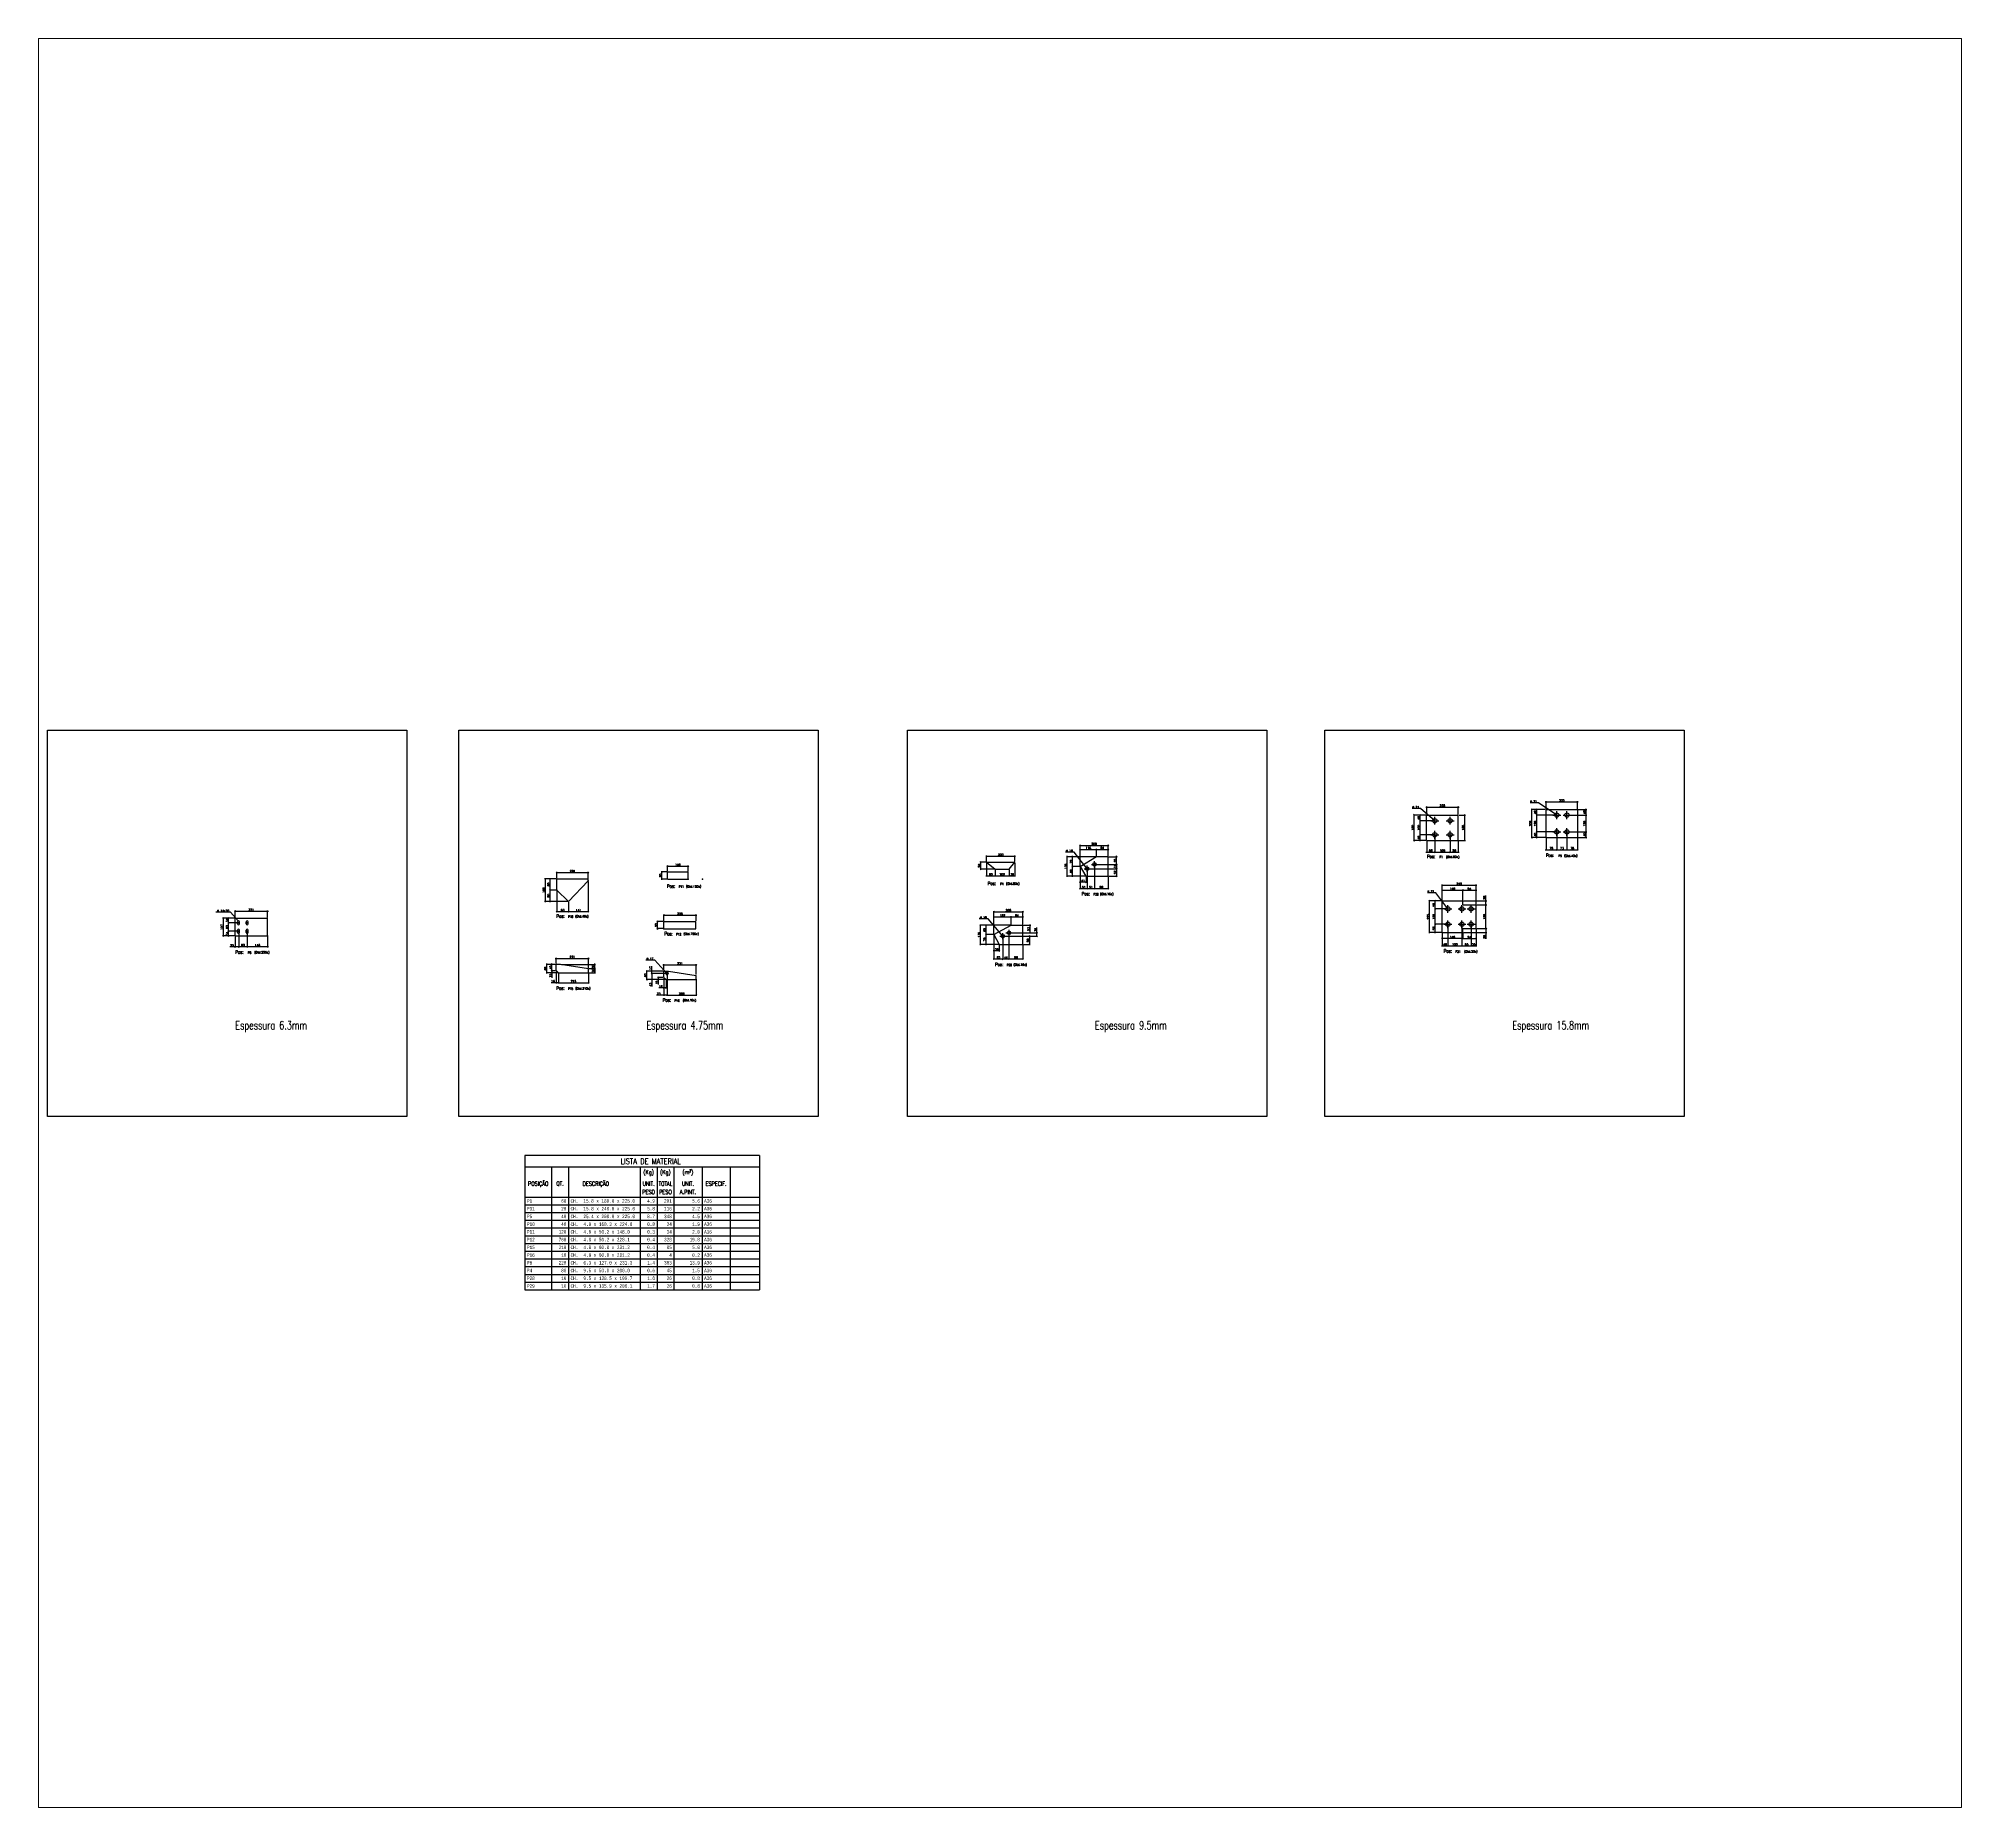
# Paper-space layout 'Layout1' of a CAD drawing. Extents: x 896 to 1526, y 559 to 1139.
# The model-space entities are those that its viewports show. They can reach past a viewport. Long polylines and large blocks are cut down to what shows.
import ezdxf
from ezdxf.enums import TextEntityAlignment as Align

# ---------------------------------------------------------------- set-up
doc = ezdxf.new("R2010")
doc.units = 0
doc.header["$LTSCALE"] = 200
doc.header["$MEASUREMENT"] = 0
doc.linetypes.add('DASHDOT', pattern=[1, 0.5, -0.25, 0, -0.25])
doc.linetypes.add('HIDDEN', pattern=[0.375, 0.25, -0.125])
doc.layers.get('0').update_dxf_attribs({"linetype": 'CONTINUOUS'})
doc.layers.get('Defpoints').update_dxf_attribs({"linetype": 'CONTINUOUS'})
for name, color, linetype in [('A', 2, 'DASHDOT'), ('FORI', 7, 'CONTINUOUS'), ('FORIR', 4, 'CONTINUOUS'), ('G', 3, 'CONTINUOUS'), ('POS_DES', 2, 'CONTINUOUS'), ('POS_MAT', 2, 'CONTINUOUS'), ('TR', 6, 'HIDDEN')]:
    doc.layers.add(name, color=color, linetype=linetype)
doc.styles.add('1', font='romans.shx', dxfattribs={"width": 0.7, "height": 60})
doc.styles.add('POS', font='ROMANS', dxfattribs={"width": 0.7})
doc.styles.add('ROMANS', font='ROMANS.shx')
doc.styles.add('tb1', font='romans.shx', dxfattribs={"width": 0.7, "height": 40})
doc.styles.add('tb2', font='romans.shx', dxfattribs={"width": 0.7, "height": 30})
doc.styles.add('tb3', font='monotxt.shx', dxfattribs={"width": 0.7, "height": 25})
doc.dimstyles.new('1-5', dxfattribs={"dimscale": 5, "dimtxt": 3, "dimasz": 1.5, "dimexe": 1, "dimexo": 1, "dimgap": 0.5, "dimtad": 1, "dimdec": 0, "dimdsep": 46, "dimtxsty": 'ROMANS', "dimblk": 'OBLIQUE', "dimcen": 0, "dimdle": 1, "dimclrd": 1, "dimclre": 1, "dimclrt": 2, "dimadec": 0, "dimazin": 0, "dimtfac": 1, "dimtdec": 0, "dimtmove": 0, "dimatfit": 3, "dimfxl": 1, "dimtzin": 0, "dimarcsym": 1})

# ---------------------------------------------------------------- blocks, each defined once
blk = doc.blocks.new('M20')
for p, q in [((-28, 0), (28, 0)), ((0, -28), (0, 28))]:
    blk.add_line(p, q)
blk.add_circle((0, 0), 15.4)
at = {"flags": 1}
blk.add_attdef('TOLE', (22, -14), '', height=5.26, dxfattribs=at)
blk = doc.blocks.new('_Oblique')
at = {"color": 0, "linetype": 'ByBlock', "lineweight": -2}
blk.add_line((-0.5, -0.5), (0.5, 0.5), dxfattribs=at)
blk = doc.blocks.new('*D7')
at = {"color": 1, "lineweight": -2, "transparency": 16777216}
for p, q in [((180993, -57920), (180993, -58043)), ((181102, -57920), (181102, -58043)), ((180988, -58038), (181107, -58038))]:
    blk.add_line(p, q, dxfattribs=at)
at = {"layer": 'Defpoints', "color": 0, "transparency": 16777216}
for p in [(180993, -57915), (181102, -57915), (181102, -58038)]:
    blk.add_point(p, dxfattribs=at)
at = {"color": 1, "lineweight": -2, "transparency": 16777216, "xscale": 7.5, "yscale": 7.5, "zscale": 7.5, "rotation": 180}
blk.add_blockref('_Oblique', (180993, -58038), dxfattribs=at)
at = {"color": 1, "lineweight": -2, "transparency": 16777216, "xscale": 7.5, "yscale": 7.5, "zscale": 7.5}
blk.add_blockref('_Oblique', (181102, -58038), dxfattribs=at)
at = {"color": 2, "transparency": 16777216, "insert": (181047, -58028), "char_height": 15, "attachment_point": 5, "style": 'ROMANS'}
blk.add_mtext('109', dxfattribs=at)
blk = doc.blocks.new('*D8')
at = {"color": 1, "lineweight": -2, "transparency": 16777216}
for p, q in [((180935, -57960), (180935, -58043)), ((180993, -57920), (180993, -58043)), ((180930, -58038), (180998, -58038))]:
    blk.add_line(p, q, dxfattribs=at)
at = {"layer": 'Defpoints', "color": 0, "transparency": 16777216}
for p in [(180935, -57955), (180993, -57915), (180993, -58038)]:
    blk.add_point(p, dxfattribs=at)
at = {"color": 1, "lineweight": -2, "transparency": 16777216, "xscale": 7.5, "yscale": 7.5, "zscale": 7.5, "rotation": 180}
blk.add_blockref('_Oblique', (180935, -58038), dxfattribs=at)
at = {"color": 1, "lineweight": -2, "transparency": 16777216, "xscale": 7.5, "yscale": 7.5, "zscale": 7.5}
blk.add_blockref('_Oblique', (180993, -58038), dxfattribs=at)
at = {"color": 2, "transparency": 16777216, "insert": (180964, -58028), "char_height": 15, "attachment_point": 5, "style": 'ROMANS'}
blk.add_mtext('58', dxfattribs=at)
blk = doc.blocks.new('*D9')
at = {"color": 1, "lineweight": -2, "transparency": 16777216}
for p, q in [((181102, -57920), (181102, -58043)), ((181160, -57960), (181160, -58043)), ((181097, -58038), (181165, -58038))]:
    blk.add_line(p, q, dxfattribs=at)
at = {"layer": 'Defpoints', "color": 0, "transparency": 16777216}
for p in [(181102, -57915), (181160, -57955), (181160, -58038)]:
    blk.add_point(p, dxfattribs=at)
at = {"color": 1, "lineweight": -2, "transparency": 16777216, "xscale": 7.5, "yscale": 7.5, "zscale": 7.5, "rotation": 180}
blk.add_blockref('_Oblique', (181102, -58038), dxfattribs=at)
at = {"color": 1, "lineweight": -2, "transparency": 16777216, "xscale": 7.5, "yscale": 7.5, "zscale": 7.5}
blk.add_blockref('_Oblique', (181160, -58038), dxfattribs=at)
at = {"color": 2, "transparency": 16777216, "insert": (181131, -58028), "char_height": 15, "attachment_point": 5, "style": 'ROMANS'}
blk.add_mtext('58', dxfattribs=at)
blk = doc.blocks.new('*D10')
at = {"color": 1, "lineweight": -2, "transparency": 16777216}
for p, q in [((180988, -57815), (180884, -57815)), ((180889, -57920), (180889, -57810)), ((180988, -57915), (180884, -57915))]:
    blk.add_line(p, q, dxfattribs=at)
at = {"layer": 'Defpoints', "color": 0, "transparency": 16777216}
for p in [(180889, -57815), (180993, -57815), (180993, -57915)]:
    blk.add_point(p, dxfattribs=at)
at = {"color": 1, "lineweight": -2, "transparency": 16777216, "xscale": 7.5, "yscale": 7.5, "zscale": 7.5}
for p, rotation in [((180889, -57815), 90), ((180889, -57915), 270)]:
    blk.add_blockref('_Oblique', p, dxfattribs=dict(at, rotation=rotation))
at = {"color": 2, "transparency": 16777216, "insert": (180879, -57865), "char_height": 15, "attachment_point": 5, "rotation": 90, "style": 'ROMANS'}
blk.add_mtext('100', dxfattribs=at)
blk = doc.blocks.new('*D11')
at = {"color": 1, "lineweight": -2, "transparency": 16777216}
for p, q in [((180930, -57775), (180884, -57775)), ((180988, -57815), (180884, -57815)), ((180889, -57820), (180889, -57770))]:
    blk.add_line(p, q, dxfattribs=at)
at = {"layer": 'Defpoints', "color": 0, "transparency": 16777216}
for p in [(180889, -57775), (180935, -57775), (180993, -57815)]:
    blk.add_point(p, dxfattribs=at)
at = {"color": 1, "lineweight": -2, "transparency": 16777216, "xscale": 7.5, "yscale": 7.5, "zscale": 7.5}
for p, rotation in [((180889, -57775), 90), ((180889, -57815), 270)]:
    blk.add_blockref('_Oblique', p, dxfattribs=dict(at, rotation=rotation))
at = {"color": 2, "transparency": 16777216, "insert": (180879, -57795), "char_height": 15, "attachment_point": 5, "rotation": 90, "style": 'ROMANS'}
blk.add_mtext('40', dxfattribs=at)
blk = doc.blocks.new('*D12')
at = {"color": 1, "lineweight": -2, "transparency": 16777216}
for p, q in [((180988, -57915), (180884, -57915)), ((180930, -57955), (180884, -57955)), ((180889, -57960), (180889, -57910))]:
    blk.add_line(p, q, dxfattribs=at)
at = {"layer": 'Defpoints', "color": 0, "transparency": 16777216}
for p in [(180889, -57915), (180935, -57955), (180993, -57915)]:
    blk.add_point(p, dxfattribs=at)
at = {"color": 1, "lineweight": -2, "transparency": 16777216, "xscale": 7.5, "yscale": 7.5, "zscale": 7.5}
for p, rotation in [((180889, -57915), 90), ((180889, -57955), 270)]:
    blk.add_blockref('_Oblique', p, dxfattribs=dict(at, rotation=rotation))
at = {"color": 2, "transparency": 16777216, "insert": (180879, -57935), "char_height": 15, "attachment_point": 5, "rotation": 90, "style": 'ROMANS'}
blk.add_mtext('40', dxfattribs=at)
blk = doc.blocks.new('*D13')
at = {"color": 1, "lineweight": -2, "transparency": 16777216}
for p, q in [((180930, -57718), (181165, -57718)), ((180935, -57770), (180935, -57713)), ((181160, -57770), (181160, -57713))]:
    blk.add_line(p, q, dxfattribs=at)
at = {"layer": 'Defpoints', "color": 0, "transparency": 16777216}
for p in [(181160, -57718), (180935, -57775), (181160, -57775)]:
    blk.add_point(p, dxfattribs=at)
at = {"color": 1, "lineweight": -2, "transparency": 16777216, "xscale": 7.5, "yscale": 7.5, "zscale": 7.5, "rotation": 180}
blk.add_blockref('_Oblique', (180935, -57718), dxfattribs=at)
at = {"color": 1, "lineweight": -2, "transparency": 16777216, "xscale": 7.5, "yscale": 7.5, "zscale": 7.5}
blk.add_blockref('_Oblique', (181160, -57718), dxfattribs=at)
at = {"color": 2, "transparency": 16777216, "insert": (181047, -57708), "char_height": 15, "attachment_point": 5, "style": 'ROMANS'}
blk.add_mtext('225', dxfattribs=at)
blk = doc.blocks.new('*D14')
at = {"color": 1, "lineweight": -2, "transparency": 16777216}
for p, q in [((180930, -57775), (180841, -57775)), ((180846, -57960), (180846, -57770)), ((180930, -57955), (180841, -57955))]:
    blk.add_line(p, q, dxfattribs=at)
at = {"layer": 'Defpoints', "color": 0, "transparency": 16777216}
for p in [(180846, -57775), (180935, -57775), (180935, -57955)]:
    blk.add_point(p, dxfattribs=at)
at = {"color": 1, "lineweight": -2, "transparency": 16777216, "xscale": 7.5, "yscale": 7.5, "zscale": 7.5}
for p, rotation in [((180846, -57775), 90), ((180846, -57955), 270)]:
    blk.add_blockref('_Oblique', p, dxfattribs=dict(at, rotation=rotation))
at = {"color": 2, "transparency": 16777216, "insert": (180836, -57865), "char_height": 15, "attachment_point": 5, "rotation": 90, "style": 'ROMANS'}
blk.add_mtext('180', dxfattribs=at)
blk = doc.blocks.new('*D15')
at = {"color": 1, "lineweight": -2, "transparency": 16777216}
for p, q in [((177804, -58115), (177804, -58212)), ((177799, -58207), (177869, -58207)), ((177864, -58165), (177864, -58212))]:
    blk.add_line(p, q, dxfattribs=at)
at = {"layer": 'Defpoints', "color": 0, "transparency": 16777216}
for p in [(177804, -58110), (177864, -58160), (177864, -58207)]:
    blk.add_point(p, dxfattribs=at)
at = {"color": 1, "lineweight": -2, "transparency": 16777216, "xscale": 7.5, "yscale": 7.5, "zscale": 7.5, "rotation": 180}
blk.add_blockref('_Oblique', (177804, -58207), dxfattribs=at)
at = {"color": 1, "lineweight": -2, "transparency": 16777216, "xscale": 7.5, "yscale": 7.5, "zscale": 7.5}
blk.add_blockref('_Oblique', (177864, -58207), dxfattribs=at)
at = {"color": 2, "transparency": 16777216, "insert": (177834, -58197), "char_height": 15, "attachment_point": 5, "style": 'ROMANS'}
blk.add_mtext('60', dxfattribs=at)
blk = doc.blocks.new('*D16')
at = {"color": 1, "lineweight": -2, "transparency": 16777216}
for p, q in [((177859, -58207), (177970, -58207)), ((177864, -58165), (177864, -58212)), ((177965, -58165), (177965, -58212))]:
    blk.add_line(p, q, dxfattribs=at)
at = {"layer": 'Defpoints', "color": 0, "transparency": 16777216}
for p in [(177864, -58160), (177965, -58160), (177965, -58207)]:
    blk.add_point(p, dxfattribs=at)
at = {"color": 1, "lineweight": -2, "transparency": 16777216, "xscale": 7.5, "yscale": 7.5, "zscale": 7.5, "rotation": 180}
blk.add_blockref('_Oblique', (177864, -58207), dxfattribs=at)
at = {"color": 1, "lineweight": -2, "transparency": 16777216, "xscale": 7.5, "yscale": 7.5, "zscale": 7.5}
blk.add_blockref('_Oblique', (177965, -58207), dxfattribs=at)
at = {"color": 2, "transparency": 16777216, "insert": (177914, -58197), "char_height": 15, "attachment_point": 5, "style": 'ROMANS'}
blk.add_mtext('102', dxfattribs=at)
blk = doc.blocks.new('*D17')
at = {"color": 1, "lineweight": -2, "transparency": 16777216}
for p, q in [((177799, -58068), (178009, -58068)), ((177804, -58105), (177804, -58063)), ((178004, -58105), (178004, -58063))]:
    blk.add_line(p, q, dxfattribs=at)
at = {"layer": 'Defpoints', "color": 0, "transparency": 16777216}
for p in [(177804, -58110), (178004, -58068), (178004, -58110)]:
    blk.add_point(p, dxfattribs=at)
at = {"color": 1, "lineweight": -2, "transparency": 16777216, "xscale": 7.5, "yscale": 7.5, "zscale": 7.5, "rotation": 180}
blk.add_blockref('_Oblique', (177804, -58068), dxfattribs=at)
at = {"color": 1, "lineweight": -2, "transparency": 16777216, "xscale": 7.5, "yscale": 7.5, "zscale": 7.5}
blk.add_blockref('_Oblique', (178004, -58068), dxfattribs=at)
at = {"color": 2, "transparency": 16777216, "insert": (177904, -58058), "char_height": 15, "attachment_point": 5, "style": 'ROMANS'}
blk.add_mtext('200', dxfattribs=at)
blk = doc.blocks.new('*D18')
at = {"color": 1, "lineweight": -2, "transparency": 16777216}
for p, q in [((177799, -58110), (177757, -58110)), ((177762, -58165), (177762, -58105)), ((177859, -58160), (177757, -58160))]:
    blk.add_line(p, q, dxfattribs=at)
at = {"layer": 'Defpoints', "color": 0, "transparency": 16777216}
for p in [(177762, -58110), (177804, -58110), (177864, -58160)]:
    blk.add_point(p, dxfattribs=at)
at = {"color": 1, "lineweight": -2, "transparency": 16777216, "xscale": 7.5, "yscale": 7.5, "zscale": 7.5}
for p, rotation in [((177762, -58110), 90), ((177762, -58160), 270)]:
    blk.add_blockref('_Oblique', p, dxfattribs=dict(at, rotation=rotation))
at = {"color": 2, "transparency": 16777216, "insert": (177752, -58135), "char_height": 15, "attachment_point": 5, "rotation": 90, "style": 'ROMANS'}
blk.add_mtext('50', dxfattribs=at)
blk = doc.blocks.new('POSITION_LAM')
at = {"insert": (-7.9, 0), "char_height": 3, "width": 11.996, "attachment_point": 1, "style": 'POS'}
blk.add_mtext('Pos:', dxfattribs=at)
at = {"style": 'POS', "width": 0.7}
blk.add_attdef('POS_PEZ', text='', height=2, dxfattribs=at).set_placement((4.8, -3), align=Align.CENTER)
at = {"layer": 'POS_DES', "style": 'POS', "width": 0.7, "flags": 1}
for tag, p in [('SPE_PRO', (-7.8, -5.1)), ('LUN_PRO', (-7.8, -5.6)), ('LAR_PRO', (-7.8, -4.5))]:
    blk.add_attdef(tag, p, '', height=0.35, dxfattribs=at)
at = {"layer": 'POS_MAT', "style": 'POS', "width": 0.7, "flags": 1}
for tag, p in [('NOM_PRO', (-6.9, -6.1)), ('PUN_NET2', (-6.9, -7.7)), ('MAT_PRO', (-6.9, -4)), ('PUN_LIS', (-6.9, -6.6)), ('PUN_NET', (-6.9, -7.2)), ('MAR_CMP', (-6.9, -8.2)), ('NOT_PEZ', (-6.9, -9.2)), ('QTA_PEZ', (-6.9, -8.7))]:
    blk.add_attdef(tag, text='', height=0.35, dxfattribs=at).set_placement(p, align=Align.CENTER)
blk = doc.blocks.new('*D19')
at = {"color": 1, "lineweight": -2, "transparency": 16777216}
for p, q in [((181861, -57900), (181861, -58027)), ((181933, -57900), (181933, -58027)), ((181856, -58022), (181938, -58022))]:
    blk.add_line(p, q, dxfattribs=at)
at = {"layer": 'Defpoints', "color": 0, "transparency": 16777216}
for p in [(181861, -57895), (181933, -57895), (181933, -58022)]:
    blk.add_point(p, dxfattribs=at)
at = {"color": 1, "lineweight": -2, "transparency": 16777216, "xscale": 7.5, "yscale": 7.5, "zscale": 7.5, "rotation": 180}
blk.add_blockref('_Oblique', (181861, -58022), dxfattribs=at)
at = {"color": 1, "lineweight": -2, "transparency": 16777216, "xscale": 7.5, "yscale": 7.5, "zscale": 7.5}
blk.add_blockref('_Oblique', (181933, -58022), dxfattribs=at)
at = {"color": 2, "transparency": 16777216, "insert": (181897, -58012), "char_height": 15, "attachment_point": 5, "style": 'ROMANS'}
blk.add_mtext('73', dxfattribs=at)
blk = doc.blocks.new('*D20')
at = {"color": 1, "lineweight": -2, "transparency": 16777216}
for p, q in [((181784, -57940), (181784, -58027)), ((181861, -57900), (181861, -58027)), ((181779, -58022), (181866, -58022))]:
    blk.add_line(p, q, dxfattribs=at)
at = {"layer": 'Defpoints', "color": 0, "transparency": 16777216}
for p in [(181784, -57935), (181861, -57895), (181861, -58022)]:
    blk.add_point(p, dxfattribs=at)
at = {"color": 1, "lineweight": -2, "transparency": 16777216, "xscale": 7.5, "yscale": 7.5, "zscale": 7.5, "rotation": 180}
blk.add_blockref('_Oblique', (181784, -58022), dxfattribs=at)
at = {"color": 1, "lineweight": -2, "transparency": 16777216, "xscale": 7.5, "yscale": 7.5, "zscale": 7.5}
blk.add_blockref('_Oblique', (181861, -58022), dxfattribs=at)
at = {"color": 2, "transparency": 16777216, "insert": (181822, -58012), "char_height": 15, "attachment_point": 5, "style": 'ROMANS'}
blk.add_mtext('76', dxfattribs=at)
blk = doc.blocks.new('*D21')
at = {"color": 1, "lineweight": -2, "transparency": 16777216}
for p, q in [((181933, -57900), (181933, -58027)), ((182009, -57940), (182009, -58027)), ((181928, -58022), (182014, -58022))]:
    blk.add_line(p, q, dxfattribs=at)
at = {"layer": 'Defpoints', "color": 0, "transparency": 16777216}
for p in [(181933, -57895), (182009, -57935), (182009, -58022)]:
    blk.add_point(p, dxfattribs=at)
at = {"color": 1, "lineweight": -2, "transparency": 16777216, "xscale": 7.5, "yscale": 7.5, "zscale": 7.5, "rotation": 180}
blk.add_blockref('_Oblique', (181933, -58022), dxfattribs=at)
at = {"color": 1, "lineweight": -2, "transparency": 16777216, "xscale": 7.5, "yscale": 7.5, "zscale": 7.5}
blk.add_blockref('_Oblique', (182009, -58022), dxfattribs=at)
at = {"color": 2, "transparency": 16777216, "insert": (181971, -58012), "char_height": 15, "attachment_point": 5, "style": 'ROMANS'}
blk.add_mtext('76', dxfattribs=at)
blk = doc.blocks.new('*D22')
at = {"color": 1, "lineweight": -2, "transparency": 16777216}
for p, q in [((181856, -57775), (181713, -57775)), ((181718, -57900), (181718, -57770)), ((181856, -57895), (181713, -57895))]:
    blk.add_line(p, q, dxfattribs=at)
at = {"layer": 'Defpoints', "color": 0, "transparency": 16777216}
for p in [(181718, -57775), (181861, -57775), (181861, -57895)]:
    blk.add_point(p, dxfattribs=at)
at = {"color": 1, "lineweight": -2, "transparency": 16777216, "xscale": 7.5, "yscale": 7.5, "zscale": 7.5}
for p, rotation in [((181718, -57775), 90), ((181718, -57895), 270)]:
    blk.add_blockref('_Oblique', p, dxfattribs=dict(at, rotation=rotation))
at = {"color": 2, "transparency": 16777216, "insert": (181708, -57835), "char_height": 15, "attachment_point": 5, "rotation": 90, "style": 'ROMANS'}
blk.add_mtext('120', dxfattribs=at)
blk = doc.blocks.new('*D23')
at = {"color": 1, "lineweight": -2, "transparency": 16777216}
for p, q in [((181779, -57735), (181713, -57735)), ((181718, -57780), (181718, -57730)), ((181856, -57775), (181713, -57775))]:
    blk.add_line(p, q, dxfattribs=at)
at = {"layer": 'Defpoints', "color": 0, "transparency": 16777216}
for p in [(181718, -57735), (181784, -57735), (181861, -57775)]:
    blk.add_point(p, dxfattribs=at)
at = {"color": 1, "lineweight": -2, "transparency": 16777216, "xscale": 7.5, "yscale": 7.5, "zscale": 7.5}
for p, rotation in [((181718, -57735), 90), ((181718, -57775), 270)]:
    blk.add_blockref('_Oblique', p, dxfattribs=dict(at, rotation=rotation))
at = {"color": 2, "transparency": 16777216, "insert": (181708, -57755), "char_height": 15, "attachment_point": 5, "rotation": 90, "style": 'ROMANS'}
blk.add_mtext('40', dxfattribs=at)
blk = doc.blocks.new('*D24')
at = {"color": 1, "lineweight": -2, "transparency": 16777216}
for p, q in [((181856, -57895), (181713, -57895)), ((181779, -57935), (181713, -57935)), ((181718, -57940), (181718, -57890))]:
    blk.add_line(p, q, dxfattribs=at)
at = {"layer": 'Defpoints', "color": 0, "transparency": 16777216}
for p in [(181718, -57895), (181784, -57935), (181861, -57895)]:
    blk.add_point(p, dxfattribs=at)
at = {"color": 1, "lineweight": -2, "transparency": 16777216, "xscale": 7.5, "yscale": 7.5, "zscale": 7.5}
for p, rotation in [((181718, -57895), 90), ((181718, -57935), 270)]:
    blk.add_blockref('_Oblique', p, dxfattribs=dict(at, rotation=rotation))
at = {"color": 2, "transparency": 16777216, "insert": (181708, -57915), "char_height": 15, "attachment_point": 5, "rotation": 90, "style": 'ROMANS'}
blk.add_mtext('40', dxfattribs=at)
blk = doc.blocks.new('*D25')
at = {"color": 1, "lineweight": -2, "transparency": 16777216}
for p, q in [((181938, -57775), (182074, -57775)), ((182069, -57900), (182069, -57770)), ((181938, -57895), (182074, -57895))]:
    blk.add_line(p, q, dxfattribs=at)
at = {"layer": 'Defpoints', "color": 0, "transparency": 16777216}
for p in [(181933, -57775), (182069, -57775), (181933, -57895)]:
    blk.add_point(p, dxfattribs=at)
at = {"color": 1, "lineweight": -2, "transparency": 16777216, "xscale": 7.5, "yscale": 7.5, "zscale": 7.5}
for p, rotation in [((182069, -57775), 90), ((182069, -57895), 270)]:
    blk.add_blockref('_Oblique', p, dxfattribs=dict(at, rotation=rotation))
at = {"color": 2, "transparency": 16777216, "insert": (182059, -57835), "char_height": 15, "attachment_point": 5, "rotation": 90, "style": 'ROMANS'}
blk.add_mtext('120', dxfattribs=at)
blk = doc.blocks.new('*D26')
at = {"color": 1, "lineweight": -2, "transparency": 16777216}
for p, q in [((182014, -57735), (182074, -57735)), ((182069, -57780), (182069, -57730)), ((181938, -57775), (182074, -57775))]:
    blk.add_line(p, q, dxfattribs=at)
at = {"layer": 'Defpoints', "color": 0, "transparency": 16777216}
for p in [(182009, -57735), (182069, -57735), (181933, -57775)]:
    blk.add_point(p, dxfattribs=at)
at = {"color": 1, "lineweight": -2, "transparency": 16777216, "xscale": 7.5, "yscale": 7.5, "zscale": 7.5}
for p, rotation in [((182069, -57735), 90), ((182069, -57775), 270)]:
    blk.add_blockref('_Oblique', p, dxfattribs=dict(at, rotation=rotation))
at = {"color": 2, "transparency": 16777216, "insert": (182059, -57755), "char_height": 15, "attachment_point": 5, "rotation": 90, "style": 'ROMANS'}
blk.add_mtext('40', dxfattribs=at)
blk = doc.blocks.new('*D27')
at = {"color": 1, "lineweight": -2, "transparency": 16777216}
for p, q in [((181938, -57895), (182074, -57895)), ((182014, -57935), (182074, -57935)), ((182069, -57940), (182069, -57890))]:
    blk.add_line(p, q, dxfattribs=at)
at = {"layer": 'Defpoints', "color": 0, "transparency": 16777216}
for p in [(181933, -57895), (182009, -57935), (182069, -57895)]:
    blk.add_point(p, dxfattribs=at)
at = {"color": 1, "lineweight": -2, "transparency": 16777216, "xscale": 7.5, "yscale": 7.5, "zscale": 7.5}
for p, rotation in [((182069, -57895), 90), ((182069, -57935), 270)]:
    blk.add_blockref('_Oblique', p, dxfattribs=dict(at, rotation=rotation))
at = {"color": 2, "transparency": 16777216, "insert": (182059, -57915), "char_height": 15, "attachment_point": 5, "rotation": 90, "style": 'ROMANS'}
blk.add_mtext('40', dxfattribs=at)
blk = doc.blocks.new('*D28')
at = {"color": 1, "lineweight": -2, "transparency": 16777216}
for p, q in [((181779, -57681), (182014, -57681)), ((181784, -57730), (181784, -57676)), ((182009, -57730), (182009, -57676))]:
    blk.add_line(p, q, dxfattribs=at)
at = {"layer": 'Defpoints', "color": 0, "transparency": 16777216}
for p in [(181784, -57735), (182009, -57681), (182009, -57735)]:
    blk.add_point(p, dxfattribs=at)
at = {"color": 1, "lineweight": -2, "transparency": 16777216, "xscale": 7.5, "yscale": 7.5, "zscale": 7.5, "rotation": 180}
blk.add_blockref('_Oblique', (181784, -57681), dxfattribs=at)
at = {"color": 1, "lineweight": -2, "transparency": 16777216, "xscale": 7.5, "yscale": 7.5, "zscale": 7.5}
blk.add_blockref('_Oblique', (182009, -57681), dxfattribs=at)
at = {"color": 2, "transparency": 16777216, "insert": (181897, -57671), "char_height": 15, "attachment_point": 5, "style": 'ROMANS'}
blk.add_mtext('225', dxfattribs=at)
blk = doc.blocks.new('*D29')
at = {"color": 1, "lineweight": -2, "transparency": 16777216}
for p, q in [((181779, -57735), (181679, -57735)), ((181684, -57940), (181684, -57730)), ((181779, -57935), (181679, -57935))]:
    blk.add_line(p, q, dxfattribs=at)
at = {"layer": 'Defpoints', "color": 0, "transparency": 16777216}
for p in [(181684, -57735), (181784, -57735), (181784, -57935)]:
    blk.add_point(p, dxfattribs=at)
at = {"color": 1, "lineweight": -2, "transparency": 16777216, "xscale": 7.5, "yscale": 7.5, "zscale": 7.5}
for p, rotation in [((181684, -57735), 90), ((181684, -57935), 270)]:
    blk.add_blockref('_Oblique', p, dxfattribs=dict(at, rotation=rotation))
at = {"color": 2, "transparency": 16777216, "insert": (181674, -57835), "char_height": 15, "attachment_point": 5, "rotation": 90, "style": 'ROMANS'}
blk.add_mtext('200', dxfattribs=at)
blk = doc.blocks.new('3D_INFOHOLE1')
blk.add_point((0, 0))
at = {"layer": 'FORIR', "flags": 1}
for tag, p in [('DIAMETER', (8, -4)), ('LENGTH', (8, -12)), ('TYPE', (8, -19))]:
    blk.add_attdef(tag, p, '', height=5.26, dxfattribs=at)
blk = doc.blocks.new('*D30')
at = {"color": 1, "lineweight": -2, "transparency": 16777216}
for p, q in [((172482, -58607), (172482, -58716)), ((172542, -58607), (172542, -58716)), ((172477, -58711), (172547, -58711))]:
    blk.add_line(p, q, dxfattribs=at)
at = {"layer": 'Defpoints', "color": 0, "transparency": 16777216}
for p in [(172482, -58602), (172542, -58602), (172542, -58711)]:
    blk.add_point(p, dxfattribs=at)
at = {"color": 1, "lineweight": -2, "transparency": 16777216, "xscale": 7.5, "yscale": 7.5, "zscale": 7.5, "rotation": 180}
blk.add_blockref('_Oblique', (172482, -58711), dxfattribs=at)
at = {"color": 1, "lineweight": -2, "transparency": 16777216, "xscale": 7.5, "yscale": 7.5, "zscale": 7.5}
blk.add_blockref('_Oblique', (172542, -58711), dxfattribs=at)
at = {"color": 2, "transparency": 16777216, "insert": (172512, -58701), "char_height": 15, "attachment_point": 5, "style": 'ROMANS'}
blk.add_mtext('60', dxfattribs=at)
blk = doc.blocks.new('*D31')
at = {"color": 1, "lineweight": -2, "transparency": 16777216}
for p, q in [((172457, -58640), (172457, -58718)), ((172482, -58607), (172482, -58718)), ((172457, -58713), (172420, -58713)), ((172482, -58713), (172452, -58713))]:
    blk.add_line(p, q, dxfattribs=at)
at = {"layer": 'Defpoints', "color": 0, "transparency": 16777216}
for p in [(172457, -58635), (172482, -58602), (172482, -58713)]:
    blk.add_point(p, dxfattribs=at)
at = {"color": 1, "lineweight": -2, "transparency": 16777216, "xscale": 7.5, "yscale": 7.5, "zscale": 7.5, "rotation": 180}
blk.add_blockref('_Oblique', (172457, -58713), dxfattribs=at)
at = {"color": 1, "lineweight": -2, "transparency": 16777216, "xscale": 7.5, "yscale": 7.5, "zscale": 7.5}
blk.add_blockref('_Oblique', (172482, -58713), dxfattribs=at)
at = {"color": 2, "transparency": 16777216, "insert": (172435, -58703), "char_height": 15, "attachment_point": 5, "style": 'ROMANS'}
blk.add_mtext('25', dxfattribs=at)
blk = doc.blocks.new('*D32')
at = {"color": 1, "lineweight": -2, "transparency": 16777216}
for p, q in [((172542, -58607), (172542, -58716)), ((172688, -58640), (172688, -58716)), ((172537, -58711), (172693, -58711))]:
    blk.add_line(p, q, dxfattribs=at)
at = {"layer": 'Defpoints', "color": 0, "transparency": 16777216}
for p in [(172542, -58602), (172688, -58635), (172688, -58711)]:
    blk.add_point(p, dxfattribs=at)
at = {"color": 1, "lineweight": -2, "transparency": 16777216, "xscale": 7.5, "yscale": 7.5, "zscale": 7.5, "rotation": 180}
blk.add_blockref('_Oblique', (172542, -58711), dxfattribs=at)
at = {"color": 1, "lineweight": -2, "transparency": 16777216, "xscale": 7.5, "yscale": 7.5, "zscale": 7.5}
blk.add_blockref('_Oblique', (172688, -58711), dxfattribs=at)
at = {"color": 2, "transparency": 16777216, "insert": (172615, -58701), "char_height": 15, "attachment_point": 5, "style": 'ROMANS'}
blk.add_mtext('146', dxfattribs=at)
blk = doc.blocks.new('*D33')
at = {"color": 1, "lineweight": -2, "transparency": 16777216}
for p, q in [((172477, -58542), (172405, -58542)), ((172410, -58607), (172410, -58537)), ((172477, -58602), (172405, -58602))]:
    blk.add_line(p, q, dxfattribs=at)
at = {"layer": 'Defpoints', "color": 0, "transparency": 16777216}
for p in [(172410, -58542), (172482, -58542), (172482, -58602)]:
    blk.add_point(p, dxfattribs=at)
at = {"color": 1, "lineweight": -2, "transparency": 16777216, "xscale": 7.5, "yscale": 7.5, "zscale": 7.5}
for p, rotation in [((172410, -58542), 90), ((172410, -58602), 270)]:
    blk.add_blockref('_Oblique', p, dxfattribs=dict(at, rotation=rotation))
at = {"color": 2, "transparency": 16777216, "insert": (172400, -58572), "char_height": 15, "attachment_point": 5, "rotation": 90, "style": 'ROMANS'}
blk.add_mtext('60', dxfattribs=at)
blk = doc.blocks.new('*D34')
at = {"color": 1, "lineweight": -2, "transparency": 16777216}
for p, q in [((172452, -58508), (172405, -58508)), ((172477, -58542), (172405, -58542)), ((172410, -58547), (172410, -58503))]:
    blk.add_line(p, q, dxfattribs=at)
at = {"layer": 'Defpoints', "color": 0, "transparency": 16777216}
for p in [(172410, -58508), (172457, -58508), (172482, -58542)]:
    blk.add_point(p, dxfattribs=at)
at = {"color": 1, "lineweight": -2, "transparency": 16777216, "xscale": 7.5, "yscale": 7.5, "zscale": 7.5}
for p, rotation in [((172410, -58508), 90), ((172410, -58542), 270)]:
    blk.add_blockref('_Oblique', p, dxfattribs=dict(at, rotation=rotation))
at = {"color": 2, "transparency": 16777216, "insert": (172400, -58525), "char_height": 15, "attachment_point": 5, "rotation": 90, "style": 'ROMANS'}
blk.add_mtext('34', dxfattribs=at)
blk = doc.blocks.new('*D35')
at = {"color": 1, "lineweight": -2, "transparency": 16777216}
for p, q in [((172477, -58602), (172405, -58602)), ((172452, -58635), (172405, -58635)), ((172410, -58640), (172410, -58597))]:
    blk.add_line(p, q, dxfattribs=at)
at = {"layer": 'Defpoints', "color": 0, "transparency": 16777216}
for p in [(172410, -58602), (172457, -58635), (172482, -58602)]:
    blk.add_point(p, dxfattribs=at)
at = {"color": 1, "lineweight": -2, "transparency": 16777216, "xscale": 7.5, "yscale": 7.5, "zscale": 7.5}
for p, rotation in [((172410, -58602), 90), ((172410, -58635), 270)]:
    blk.add_blockref('_Oblique', p, dxfattribs=dict(at, rotation=rotation))
at = {"color": 2, "transparency": 16777216, "insert": (172400, -58618), "char_height": 15, "attachment_point": 5, "rotation": 90, "style": 'ROMANS'}
blk.add_mtext('34', dxfattribs=at)
blk = doc.blocks.new('*D36')
at = {"color": 1, "lineweight": -2, "transparency": 16777216}
for p, q in [((172452, -58459), (172693, -58459)), ((172457, -58503), (172457, -58454)), ((172688, -58503), (172688, -58454))]:
    blk.add_line(p, q, dxfattribs=at)
at = {"layer": 'Defpoints', "color": 0, "transparency": 16777216}
for p in [(172457, -58508), (172688, -58459), (172688, -58508)]:
    blk.add_point(p, dxfattribs=at)
at = {"color": 1, "lineweight": -2, "transparency": 16777216, "xscale": 7.5, "yscale": 7.5, "zscale": 7.5, "rotation": 180}
blk.add_blockref('_Oblique', (172457, -58459), dxfattribs=at)
at = {"color": 1, "lineweight": -2, "transparency": 16777216, "xscale": 7.5, "yscale": 7.5, "zscale": 7.5}
blk.add_blockref('_Oblique', (172688, -58459), dxfattribs=at)
at = {"color": 2, "transparency": 16777216, "insert": (172572, -58449), "char_height": 15, "attachment_point": 5, "style": 'ROMANS'}
blk.add_mtext('231', dxfattribs=at)
blk = doc.blocks.new('*D37')
at = {"color": 1, "lineweight": -2, "transparency": 16777216}
for p, q in [((172452, -58508), (172368, -58508)), ((172373, -58640), (172373, -58503)), ((172452, -58635), (172368, -58635))]:
    blk.add_line(p, q, dxfattribs=at)
at = {"layer": 'Defpoints', "color": 0, "transparency": 16777216}
for p in [(172373, -58508), (172457, -58508), (172457, -58635)]:
    blk.add_point(p, dxfattribs=at)
at = {"color": 1, "lineweight": -2, "transparency": 16777216, "xscale": 7.5, "yscale": 7.5, "zscale": 7.5}
for p, rotation in [((172373, -58508), 90), ((172373, -58635), 270)]:
    blk.add_blockref('_Oblique', p, dxfattribs=dict(at, rotation=rotation))
at = {"color": 2, "transparency": 16777216, "insert": (172363, -58572), "char_height": 15, "attachment_point": 5, "rotation": 90, "style": 'ROMANS'}
blk.add_mtext('127', dxfattribs=at)
blk = doc.blocks.new('*D38')
at = {"color": 1, "lineweight": -2, "transparency": 16777216}
for p, q in [((174740, -58309), (174693, -58309)), ((174824, -58389), (174693, -58389)), ((174698, -58394), (174698, -58304))]:
    blk.add_line(p, q, dxfattribs=at)
at = {"layer": 'Defpoints', "color": 0, "transparency": 16777216}
for p in [(174698, -58309), (174745, -58309), (174829, -58389)]:
    blk.add_point(p, dxfattribs=at)
at = {"color": 1, "lineweight": -2, "transparency": 16777216, "xscale": 7.5, "yscale": 7.5, "zscale": 7.5}
for p, rotation in [((174698, -58309), 90), ((174698, -58389), 270)]:
    blk.add_blockref('_Oblique', p, dxfattribs=dict(at, rotation=rotation))
at = {"color": 2, "transparency": 16777216, "insert": (174688, -58349), "char_height": 15, "attachment_point": 5, "rotation": 90, "style": 'ROMANS'}
blk.add_mtext('80', dxfattribs=at)
blk = doc.blocks.new('*D39')
at = {"color": 1, "lineweight": -2, "transparency": 16777216}
for p, q in [((174740, -58229), (174693, -58229)), ((174698, -58314), (174698, -58224)), ((174740, -58309), (174693, -58309))]:
    blk.add_line(p, q, dxfattribs=at)
at = {"layer": 'Defpoints', "color": 0, "transparency": 16777216}
for p in [(174698, -58229), (174745, -58229), (174745, -58309)]:
    blk.add_point(p, dxfattribs=at)
at = {"color": 1, "lineweight": -2, "transparency": 16777216, "xscale": 7.5, "yscale": 7.5, "zscale": 7.5}
for p, rotation in [((174698, -58229), 90), ((174698, -58309), 270)]:
    blk.add_blockref('_Oblique', p, dxfattribs=dict(at, rotation=rotation))
at = {"color": 2, "transparency": 16777216, "insert": (174688, -58269), "char_height": 15, "attachment_point": 5, "rotation": 90, "style": 'ROMANS'}
blk.add_mtext('80', dxfattribs=at)
blk = doc.blocks.new('*D40')
at = {"color": 1, "lineweight": -2, "transparency": 16777216}
for p, q in [((174745, -58314), (174745, -58466)), ((174829, -58394), (174829, -58466)), ((174740, -58461), (174834, -58461))]:
    blk.add_line(p, q, dxfattribs=at)
at = {"layer": 'Defpoints', "color": 0, "transparency": 16777216}
for p in [(174745, -58309), (174829, -58389), (174829, -58461)]:
    blk.add_point(p, dxfattribs=at)
at = {"color": 1, "lineweight": -2, "transparency": 16777216, "xscale": 7.5, "yscale": 7.5, "zscale": 7.5, "rotation": 180}
blk.add_blockref('_Oblique', (174745, -58461), dxfattribs=at)
at = {"color": 1, "lineweight": -2, "transparency": 16777216, "xscale": 7.5, "yscale": 7.5, "zscale": 7.5}
blk.add_blockref('_Oblique', (174829, -58461), dxfattribs=at)
at = {"color": 2, "transparency": 16777216, "insert": (174787, -58451), "char_height": 15, "attachment_point": 5, "style": 'ROMANS'}
blk.add_mtext('83', dxfattribs=at)
blk = doc.blocks.new('*D41')
at = {"color": 1, "lineweight": -2, "transparency": 16777216}
for p, q in [((174969, -58248), (174969, -58466)), ((174829, -58394), (174829, -58466)), ((174824, -58461), (174974, -58461))]:
    blk.add_line(p, q, dxfattribs=at)
at = {"layer": 'Defpoints', "color": 0, "transparency": 16777216}
for p in [(174969, -58243), (174829, -58389), (174969, -58461)]:
    blk.add_point(p, dxfattribs=at)
at = {"color": 1, "lineweight": -2, "transparency": 16777216, "xscale": 7.5, "yscale": 7.5, "zscale": 7.5, "rotation": 180}
blk.add_blockref('_Oblique', (174829, -58461), dxfattribs=at)
at = {"color": 1, "lineweight": -2, "transparency": 16777216, "xscale": 7.5, "yscale": 7.5, "zscale": 7.5}
blk.add_blockref('_Oblique', (174969, -58461), dxfattribs=at)
at = {"color": 2, "transparency": 16777216, "insert": (174899, -58451), "char_height": 15, "attachment_point": 5, "style": 'ROMANS'}
blk.add_mtext('141', dxfattribs=at)
blk = doc.blocks.new('*D42')
at = {"color": 1, "lineweight": -2, "transparency": 16777216}
for p, q in [((174740, -58184), (174974, -58184)), ((174745, -58224), (174745, -58179)), ((174969, -58238), (174969, -58179))]:
    blk.add_line(p, q, dxfattribs=at)
at = {"layer": 'Defpoints', "color": 0, "transparency": 16777216}
for p in [(174745, -58229), (174969, -58184), (174969, -58243)]:
    blk.add_point(p, dxfattribs=at)
at = {"color": 1, "lineweight": -2, "transparency": 16777216, "xscale": 7.5, "yscale": 7.5, "zscale": 7.5, "rotation": 180}
blk.add_blockref('_Oblique', (174745, -58184), dxfattribs=at)
at = {"color": 1, "lineweight": -2, "transparency": 16777216, "xscale": 7.5, "yscale": 7.5, "zscale": 7.5}
blk.add_blockref('_Oblique', (174969, -58184), dxfattribs=at)
at = {"color": 2, "transparency": 16777216, "insert": (174857, -58174), "char_height": 15, "attachment_point": 5, "style": 'ROMANS'}
blk.add_mtext('224', dxfattribs=at)
blk = doc.blocks.new('*D43')
at = {"color": 1, "lineweight": -2, "transparency": 16777216}
for p, q in [((174740, -58229), (174659, -58229)), ((174664, -58394), (174664, -58224)), ((174824, -58389), (174659, -58389))]:
    blk.add_line(p, q, dxfattribs=at)
at = {"layer": 'Defpoints', "color": 0, "transparency": 16777216}
for p in [(174664, -58229), (174745, -58229), (174829, -58389)]:
    blk.add_point(p, dxfattribs=at)
at = {"color": 1, "lineweight": -2, "transparency": 16777216, "xscale": 7.5, "yscale": 7.5, "zscale": 7.5}
for p, rotation in [((174664, -58229), 90), ((174664, -58389), 270)]:
    blk.add_blockref('_Oblique', p, dxfattribs=dict(at, rotation=rotation))
at = {"color": 2, "transparency": 16777216, "insert": (174654, -58309), "char_height": 15, "attachment_point": 5, "rotation": 90, "style": 'ROMANS'}
blk.add_mtext('160', dxfattribs=at)
blk = doc.blocks.new('*D44')
at = {"color": 1, "lineweight": -2, "transparency": 16777216}
for p, q in [((175528, -58139), (175686, -58139)), ((175533, -58175), (175533, -58134)), ((175681, -58175), (175681, -58134))]:
    blk.add_line(p, q, dxfattribs=at)
at = {"layer": 'Defpoints', "color": 0, "transparency": 16777216}
for p in [(175681, -58139), (175533, -58180), (175681, -58180)]:
    blk.add_point(p, dxfattribs=at)
at = {"color": 1, "lineweight": -2, "transparency": 16777216, "xscale": 7.5, "yscale": 7.5, "zscale": 7.5, "rotation": 180}
blk.add_blockref('_Oblique', (175533, -58139), dxfattribs=at)
at = {"color": 1, "lineweight": -2, "transparency": 16777216, "xscale": 7.5, "yscale": 7.5, "zscale": 7.5}
blk.add_blockref('_Oblique', (175681, -58139), dxfattribs=at)
at = {"color": 2, "transparency": 16777216, "insert": (175607, -58129), "char_height": 15, "attachment_point": 5, "style": 'ROMANS'}
blk.add_mtext('148', dxfattribs=at)
blk = doc.blocks.new('*D45')
at = {"color": 1, "lineweight": -2, "transparency": 16777216}
for p, q in [((175528, -58180), (175489, -58180)), ((175528, -58230), (175489, -58230)), ((175494, -58235), (175494, -58175))]:
    blk.add_line(p, q, dxfattribs=at)
at = {"layer": 'Defpoints', "color": 0, "transparency": 16777216}
for p in [(175494, -58180), (175533, -58180), (175533, -58230)]:
    blk.add_point(p, dxfattribs=at)
at = {"color": 1, "lineweight": -2, "transparency": 16777216, "xscale": 7.5, "yscale": 7.5, "zscale": 7.5}
for p, rotation in [((175494, -58180), 90), ((175494, -58230), 270)]:
    blk.add_blockref('_Oblique', p, dxfattribs=dict(at, rotation=rotation))
at = {"color": 2, "transparency": 16777216, "insert": (175484, -58205), "char_height": 15, "attachment_point": 5, "rotation": 90, "style": 'ROMANS'}
blk.add_mtext('50', dxfattribs=at)
blk = doc.blocks.new('*D46')
at = {"color": 1, "lineweight": -2, "transparency": 16777216}
for p, q in [((175503, -58487), (175741, -58487)), ((175508, -58528), (175508, -58482)), ((175736, -58528), (175736, -58482))]:
    blk.add_line(p, q, dxfattribs=at)
at = {"layer": 'Defpoints', "color": 0, "transparency": 16777216}
for p in [(175508, -58533), (175736, -58487), (175736, -58533)]:
    blk.add_point(p, dxfattribs=at)
at = {"color": 1, "lineweight": -2, "transparency": 16777216, "xscale": 7.5, "yscale": 7.5, "zscale": 7.5, "rotation": 180}
blk.add_blockref('_Oblique', (175508, -58487), dxfattribs=at)
at = {"color": 1, "lineweight": -2, "transparency": 16777216, "xscale": 7.5, "yscale": 7.5, "zscale": 7.5}
blk.add_blockref('_Oblique', (175736, -58487), dxfattribs=at)
at = {"color": 2, "transparency": 16777216, "insert": (175622, -58477), "char_height": 15, "attachment_point": 5, "style": 'ROMANS'}
blk.add_mtext('228', dxfattribs=at)
blk = doc.blocks.new('*D47')
at = {"color": 1, "lineweight": -2, "transparency": 16777216}
for p, q in [((175503, -58533), (175457, -58533)), ((175462, -58588), (175462, -58528)), ((175503, -58583), (175457, -58583))]:
    blk.add_line(p, q, dxfattribs=at)
at = {"layer": 'Defpoints', "color": 0, "transparency": 16777216}
for p in [(175462, -58533), (175508, -58533), (175508, -58583)]:
    blk.add_point(p, dxfattribs=at)
at = {"color": 1, "lineweight": -2, "transparency": 16777216, "xscale": 7.5, "yscale": 7.5, "zscale": 7.5}
for p, rotation in [((175462, -58533), 90), ((175462, -58583), 270)]:
    blk.add_blockref('_Oblique', p, dxfattribs=dict(at, rotation=rotation))
at = {"color": 2, "transparency": 16777216, "insert": (175452, -58558), "char_height": 15, "attachment_point": 5, "rotation": 90, "style": 'ROMANS'}
blk.add_mtext('50', dxfattribs=at)
blk = doc.blocks.new('*D48')
at = {"color": 1, "lineweight": -2, "transparency": 16777216}
for p, q in [((174735, -58795), (174976, -58795)), ((174740, -58832), (174740, -58790)), ((174971, -58862), (174971, -58790))]:
    blk.add_line(p, q, dxfattribs=at)
at = {"layer": 'Defpoints', "color": 0, "transparency": 16777216}
for p in [(174740, -58837), (174971, -58795), (174971, -58867)]:
    blk.add_point(p, dxfattribs=at)
at = {"color": 1, "lineweight": -2, "transparency": 16777216, "xscale": 7.5, "yscale": 7.5, "zscale": 7.5, "rotation": 180}
blk.add_blockref('_Oblique', (174740, -58795), dxfattribs=at)
at = {"color": 1, "lineweight": -2, "transparency": 16777216, "xscale": 7.5, "yscale": 7.5, "zscale": 7.5}
blk.add_blockref('_Oblique', (174971, -58795), dxfattribs=at)
at = {"color": 2, "transparency": 16777216, "insert": (174856, -58785), "char_height": 15, "attachment_point": 5, "style": 'ROMANS'}
blk.add_mtext('231', dxfattribs=at)
blk = doc.blocks.new('*D49')
at = {"color": 1, "lineweight": -2, "transparency": 16777216}
for p, q in [((174735, -58837), (174670, -58837)), ((174675, -58902), (174675, -58832)), ((174752, -58897), (174670, -58897))]:
    blk.add_line(p, q, dxfattribs=at)
at = {"layer": 'Defpoints', "color": 0, "transparency": 16777216}
for p in [(174675, -58837), (174740, -58837), (174757, -58897)]:
    blk.add_point(p, dxfattribs=at)
at = {"color": 1, "lineweight": -2, "transparency": 16777216, "xscale": 7.5, "yscale": 7.5, "zscale": 7.5}
for p, rotation in [((174675, -58837), 90), ((174675, -58897), 270)]:
    blk.add_blockref('_Oblique', p, dxfattribs=dict(at, rotation=rotation))
at = {"color": 2, "transparency": 16777216, "insert": (174665, -58867), "char_height": 15, "attachment_point": 5, "rotation": 90, "style": 'ROMANS'}
blk.add_mtext('60', dxfattribs=at)
blk = doc.blocks.new('MXL')
for p, q in [((-0.67, 0), (0.67, 0)), ((0, -0.67), (0, 0.67))]:
    blk.add_line(p, q)
blk.add_circle((0, 0), 0.5)
at = {"style": '1', "oblique": 15, "flags": 1}
for tag, p in [('DIAM', (0.5, 0)), ('WORKING', (0.5, -0.47)), ('TOLE', (0.5, -0.18))]:
    blk.add_attdef(tag, p, '', height=0.14, dxfattribs=at)
blk = doc.blocks.new('*D50')
at = {"color": 1, "lineweight": -2, "transparency": 16777216}
for p, q in [((175506, -58935), (175506, -59061)), ((175530, -58907), (175530, -59061)), ((175506, -59056), (175456, -59056)), ((175530, -59056), (175501, -59056))]:
    blk.add_line(p, q, dxfattribs=at)
at = {"layer": 'Defpoints', "color": 0, "transparency": 16777216}
for p in [(175506, -58930), (175530, -58902), (175530, -59056)]:
    blk.add_point(p, dxfattribs=at)
at = {"color": 1, "lineweight": -2, "transparency": 16777216, "xscale": 7.5, "yscale": 7.5, "zscale": 7.5, "rotation": 180}
blk.add_blockref('_Oblique', (175506, -59056), dxfattribs=at)
at = {"color": 1, "lineweight": -2, "transparency": 16777216, "xscale": 7.5, "yscale": 7.5, "zscale": 7.5}
blk.add_blockref('_Oblique', (175530, -59056), dxfattribs=at)
at = {"color": 2, "transparency": 16777216, "insert": (175471, -59046), "char_height": 15, "attachment_point": 5, "style": 'ROMANS'}
blk.add_mtext('23', dxfattribs=at)
blk = doc.blocks.new('*D51')
at = {"color": 1, "lineweight": -2, "transparency": 16777216}
for p, q in [((175530, -58907), (175530, -59061)), ((175738, -58950), (175738, -59061)), ((175525, -59056), (175743, -59056))]:
    blk.add_line(p, q, dxfattribs=at)
at = {"layer": 'Defpoints', "color": 0, "transparency": 16777216}
for p in [(175530, -58902), (175738, -58945), (175738, -59056)]:
    blk.add_point(p, dxfattribs=at)
at = {"color": 1, "lineweight": -2, "transparency": 16777216, "xscale": 7.5, "yscale": 7.5, "zscale": 7.5, "rotation": 180}
blk.add_blockref('_Oblique', (175530, -59056), dxfattribs=at)
at = {"color": 1, "lineweight": -2, "transparency": 16777216, "xscale": 7.5, "yscale": 7.5, "zscale": 7.5}
blk.add_blockref('_Oblique', (175738, -59056), dxfattribs=at)
at = {"color": 2, "transparency": 16777216, "insert": (175634, -59046), "char_height": 15, "attachment_point": 5, "style": 'ROMANS'}
blk.add_mtext('208', dxfattribs=at)
blk = doc.blocks.new('*D52')
at = {"color": 1, "lineweight": -2, "transparency": 16777216}
for p, q in [((175501, -58885), (175417, -58885)), ((175525, -58902), (175417, -58902)), ((175422, -58885), (175422, -58851)), ((175422, -58907), (175422, -58885))]:
    blk.add_line(p, q, dxfattribs=at)
at = {"layer": 'Defpoints', "color": 0, "transparency": 16777216}
for p in [(175422, -58885), (175506, -58885), (175530, -58902)]:
    blk.add_point(p, dxfattribs=at)
at = {"color": 1, "lineweight": -2, "transparency": 16777216, "xscale": 7.5, "yscale": 7.5, "zscale": 7.5}
for p, rotation in [((175422, -58885), 90), ((175422, -58902), 270)]:
    blk.add_blockref('_Oblique', p, dxfattribs=dict(at, rotation=rotation))
at = {"color": 2, "transparency": 16777216, "insert": (175412, -58864), "char_height": 15, "attachment_point": 5, "rotation": 90, "style": 'ROMANS'}
blk.add_mtext('17', dxfattribs=at)
blk = doc.blocks.new('*D53')
at = {"color": 1, "lineweight": -2, "transparency": 16777216}
for p, q in [((175525, -58902), (175417, -58902)), ((175518, -58945), (175417, -58945)), ((175422, -58902), (175422, -58950)), ((175422, -58945), (175422, -58995))]:
    blk.add_line(p, q, dxfattribs=at)
at = {"layer": 'Defpoints', "color": 0, "transparency": 16777216}
for p in [(175422, -58902), (175523, -58945), (175530, -58902)]:
    blk.add_point(p, dxfattribs=at)
at = {"color": 1, "lineweight": -2, "transparency": 16777216, "xscale": 7.5, "yscale": 7.5, "zscale": 7.5}
for p, rotation in [((175422, -58902), 90), ((175422, -58945), 270)]:
    blk.add_blockref('_Oblique', p, dxfattribs=dict(at, rotation=rotation))
at = {"color": 2, "transparency": 16777216, "insert": (175412, -58981), "char_height": 15, "attachment_point": 5, "rotation": 90, "style": 'ROMANS'}
blk.add_mtext('43', dxfattribs=at)
blk = doc.blocks.new('*D54')
at = {"color": 1, "lineweight": -2, "transparency": 16777216}
for p, q in [((175506, -58880), (175506, -58836)), ((175738, -58910), (175738, -58836)), ((175501, -58841), (175743, -58841))]:
    blk.add_line(p, q, dxfattribs=at)
at = {"layer": 'Defpoints', "color": 0, "transparency": 16777216}
for p in [(175506, -58885), (175738, -58841), (175738, -58915)]:
    blk.add_point(p, dxfattribs=at)
at = {"color": 1, "lineweight": -2, "transparency": 16777216, "xscale": 7.5, "yscale": 7.5, "zscale": 7.5, "rotation": 180}
blk.add_blockref('_Oblique', (175506, -58841), dxfattribs=at)
at = {"color": 1, "lineweight": -2, "transparency": 16777216, "xscale": 7.5, "yscale": 7.5, "zscale": 7.5}
blk.add_blockref('_Oblique', (175738, -58841), dxfattribs=at)
at = {"color": 2, "transparency": 16777216, "insert": (175622, -58831), "char_height": 15, "attachment_point": 5, "style": 'ROMANS'}
blk.add_mtext('231', dxfattribs=at)
blk = doc.blocks.new('*D55')
at = {"color": 1, "lineweight": -2, "transparency": 16777216}
for p, q in [((175501, -58885), (175382, -58885)), ((175518, -58945), (175382, -58945)), ((175387, -58950), (175387, -58880))]:
    blk.add_line(p, q, dxfattribs=at)
at = {"layer": 'Defpoints', "color": 0, "transparency": 16777216}
for p in [(175387, -58885), (175506, -58885), (175523, -58945)]:
    blk.add_point(p, dxfattribs=at)
at = {"color": 1, "lineweight": -2, "transparency": 16777216, "xscale": 7.5, "yscale": 7.5, "zscale": 7.5}
for p, rotation in [((175387, -58885), 90), ((175387, -58945), 270)]:
    blk.add_blockref('_Oblique', p, dxfattribs=dict(at, rotation=rotation))
at = {"color": 2, "transparency": 16777216, "insert": (175377, -58915), "char_height": 15, "attachment_point": 5, "rotation": 90, "style": 'ROMANS'}
blk.add_mtext('60', dxfattribs=at)
blk = doc.blocks.new('M16')
for p, q in [((-22, 0), (22, 0)), ((0, -22), (0, 22))]:
    blk.add_line(p, q)
at = {"color": 4, "const_width": 12.3}
blk.add_lwpolyline([(0, -6, 1), (0, 6, 1)], format="xyb", dxfattribs=at)
blk.add_circle((0, 0), 12.3)
at = {"flags": 1}
blk.add_attdef('TOLE', (17, -8), '', height=5.26, dxfattribs=at)
blk = doc.blocks.new('*D56')
at = {"color": 1, "lineweight": -2, "transparency": 16777216}
for p, q in [((178464, -58141), (178411, -58141)), ((178416, -58214), (178416, -58136)), ((178506, -58209), (178411, -58209))]:
    blk.add_line(p, q, dxfattribs=at)
at = {"layer": 'Defpoints', "color": 0, "transparency": 16777216}
for p in [(178416, -58141), (178469, -58141), (178511, -58209)]:
    blk.add_point(p, dxfattribs=at)
at = {"color": 1, "lineweight": -2, "transparency": 16777216, "xscale": 7.5, "yscale": 7.5, "zscale": 7.5}
for p, rotation in [((178416, -58141), 90), ((178416, -58209), 270)]:
    blk.add_blockref('_Oblique', p, dxfattribs=dict(at, rotation=rotation))
at = {"color": 2, "transparency": 16777216, "insert": (178406, -58175), "char_height": 15, "attachment_point": 5, "rotation": 90, "style": 'ROMANS'}
blk.add_mtext('69', dxfattribs=at)
blk = doc.blocks.new('*D57')
at = {"color": 1, "lineweight": -2, "transparency": 16777216}
for p, q in [((178580, -58071), (178411, -58071)), ((178464, -58141), (178411, -58141)), ((178416, -58146), (178416, -58066))]:
    blk.add_line(p, q, dxfattribs=at)
at = {"layer": 'Defpoints', "color": 0, "transparency": 16777216}
for p in [(178416, -58071), (178469, -58141), (178585, -58071)]:
    blk.add_point(p, dxfattribs=at)
at = {"color": 1, "lineweight": -2, "transparency": 16777216, "xscale": 7.5, "yscale": 7.5, "zscale": 7.5}
for p, rotation in [((178416, -58071), 90), ((178416, -58141), 270)]:
    blk.add_blockref('_Oblique', p, dxfattribs=dict(at, rotation=rotation))
at = {"color": 2, "transparency": 16777216, "insert": (178406, -58106), "char_height": 15, "attachment_point": 5, "rotation": 90, "style": 'ROMANS'}
blk.add_mtext('70', dxfattribs=at)
blk = doc.blocks.new('*D58')
at = {"color": 1, "lineweight": -2, "transparency": 16777216}
for p, q in [((178469, -58136), (178469, -58014)), ((178585, -58066), (178585, -58014)), ((178464, -58019), (178590, -58019))]:
    blk.add_line(p, q, dxfattribs=at)
at = {"layer": 'Defpoints', "color": 0, "transparency": 16777216}
for p in [(178469, -58141), (178585, -58019), (178585, -58071)]:
    blk.add_point(p, dxfattribs=at)
at = {"color": 1, "lineweight": -2, "transparency": 16777216, "xscale": 7.5, "yscale": 7.5, "zscale": 7.5, "rotation": 180}
blk.add_blockref('_Oblique', (178469, -58019), dxfattribs=at)
at = {"color": 1, "lineweight": -2, "transparency": 16777216, "xscale": 7.5, "yscale": 7.5, "zscale": 7.5}
blk.add_blockref('_Oblique', (178585, -58019), dxfattribs=at)
at = {"color": 2, "transparency": 16777216, "insert": (178527, -58009), "char_height": 15, "attachment_point": 5, "style": 'ROMANS'}
blk.add_mtext('116', dxfattribs=at)
blk = doc.blocks.new('*D59')
at = {"color": 1, "lineweight": -2, "transparency": 16777216}
for p, q in [((178585, -58066), (178585, -58014)), ((178669, -58066), (178669, -58014)), ((178580, -58019), (178674, -58019))]:
    blk.add_line(p, q, dxfattribs=at)
at = {"layer": 'Defpoints', "color": 0, "transparency": 16777216}
for p in [(178585, -58071), (178669, -58019), (178669, -58071)]:
    blk.add_point(p, dxfattribs=at)
at = {"color": 1, "lineweight": -2, "transparency": 16777216, "xscale": 7.5, "yscale": 7.5, "zscale": 7.5, "rotation": 180}
blk.add_blockref('_Oblique', (178585, -58019), dxfattribs=at)
at = {"color": 1, "lineweight": -2, "transparency": 16777216, "xscale": 7.5, "yscale": 7.5, "zscale": 7.5}
blk.add_blockref('_Oblique', (178669, -58019), dxfattribs=at)
at = {"color": 2, "transparency": 16777216, "insert": (178627, -58009), "char_height": 15, "attachment_point": 5, "style": 'ROMANS'}
blk.add_mtext('84', dxfattribs=at)
blk = doc.blocks.new('*D60')
at = {"color": 1, "lineweight": -2, "transparency": 16777216}
for p, q in [((178571, -58131), (178571, -58303)), ((178520, -58162), (178520, -58303)), ((178515, -58298), (178576, -58298))]:
    blk.add_line(p, q, dxfattribs=at)
at = {"layer": 'Defpoints', "color": 0, "transparency": 16777216}
for p in [(178571, -58126), (178520, -58157), (178571, -58298)]:
    blk.add_point(p, dxfattribs=at)
at = {"color": 1, "lineweight": -2, "transparency": 16777216, "xscale": 7.5, "yscale": 7.5, "zscale": 7.5, "rotation": 180}
blk.add_blockref('_Oblique', (178520, -58298), dxfattribs=at)
at = {"color": 1, "lineweight": -2, "transparency": 16777216, "xscale": 7.5, "yscale": 7.5, "zscale": 7.5}
blk.add_blockref('_Oblique', (178571, -58298), dxfattribs=at)
at = {"color": 2, "transparency": 16777216, "insert": (178546, -58288), "char_height": 15, "attachment_point": 5, "style": 'ROMANS'}
blk.add_mtext('51', dxfattribs=at)
blk = doc.blocks.new('*D61')
at = {"color": 1, "lineweight": -2, "transparency": 16777216}
for p, q in [((178469, -58146), (178469, -58303)), ((178520, -58162), (178520, -58303)), ((178464, -58298), (178525, -58298))]:
    blk.add_line(p, q, dxfattribs=at)
at = {"layer": 'Defpoints', "color": 0, "transparency": 16777216}
for p in [(178469, -58141), (178520, -58157), (178520, -58298)]:
    blk.add_point(p, dxfattribs=at)
at = {"color": 1, "lineweight": -2, "transparency": 16777216, "xscale": 7.5, "yscale": 7.5, "zscale": 7.5, "rotation": 180}
blk.add_blockref('_Oblique', (178469, -58298), dxfattribs=at)
at = {"color": 1, "lineweight": -2, "transparency": 16777216, "xscale": 7.5, "yscale": 7.5, "zscale": 7.5}
blk.add_blockref('_Oblique', (178520, -58298), dxfattribs=at)
at = {"color": 2, "transparency": 16777216, "insert": (178495, -58288), "char_height": 15, "attachment_point": 5, "style": 'ROMANS'}
blk.add_mtext('51', dxfattribs=at)
blk = doc.blocks.new('*D62')
at = {"color": 1, "lineweight": -2, "transparency": 16777216}
for p, q in [((178571, -58131), (178571, -58303)), ((178669, -58214), (178669, -58303)), ((178566, -58298), (178674, -58298))]:
    blk.add_line(p, q, dxfattribs=at)
at = {"layer": 'Defpoints', "color": 0, "transparency": 16777216}
for p in [(178571, -58126), (178669, -58209), (178669, -58298)]:
    blk.add_point(p, dxfattribs=at)
at = {"color": 1, "lineweight": -2, "transparency": 16777216, "xscale": 7.5, "yscale": 7.5, "zscale": 7.5, "rotation": 180}
blk.add_blockref('_Oblique', (178571, -58298), dxfattribs=at)
at = {"color": 1, "lineweight": -2, "transparency": 16777216, "xscale": 7.5, "yscale": 7.5, "zscale": 7.5}
blk.add_blockref('_Oblique', (178669, -58298), dxfattribs=at)
at = {"color": 2, "transparency": 16777216, "insert": (178620, -58288), "char_height": 15, "attachment_point": 5, "style": 'ROMANS'}
blk.add_mtext('98', dxfattribs=at)
blk = doc.blocks.new('*D63')
at = {"color": 1, "lineweight": -2, "transparency": 16777216}
for p, q in [((178464, -57991), (178674, -57991)), ((178469, -58136), (178469, -57986)), ((178669, -58066), (178669, -57986))]:
    blk.add_line(p, q, dxfattribs=at)
at = {"layer": 'Defpoints', "color": 0, "transparency": 16777216}
for p in [(178669, -57991), (178469, -58141), (178669, -58071)]:
    blk.add_point(p, dxfattribs=at)
at = {"color": 1, "lineweight": -2, "transparency": 16777216, "xscale": 7.5, "yscale": 7.5, "zscale": 7.5, "rotation": 180}
blk.add_blockref('_Oblique', (178469, -57991), dxfattribs=at)
at = {"color": 1, "lineweight": -2, "transparency": 16777216, "xscale": 7.5, "yscale": 7.5, "zscale": 7.5}
blk.add_blockref('_Oblique', (178669, -57991), dxfattribs=at)
at = {"color": 2, "transparency": 16777216, "insert": (178569, -57981), "char_height": 15, "attachment_point": 5, "style": 'ROMANS'}
blk.add_mtext('200', dxfattribs=at)
blk = doc.blocks.new('*D64')
at = {"color": 1, "lineweight": -2, "transparency": 16777216}
for p, q in [((178580, -58071), (178373, -58071)), ((178378, -58214), (178378, -58066)), ((178506, -58209), (178373, -58209))]:
    blk.add_line(p, q, dxfattribs=at)
at = {"layer": 'Defpoints', "color": 0, "transparency": 16777216}
for p in [(178378, -58071), (178585, -58071), (178511, -58209)]:
    blk.add_point(p, dxfattribs=at)
at = {"color": 1, "lineweight": -2, "transparency": 16777216, "xscale": 7.5, "yscale": 7.5, "zscale": 7.5}
for p, rotation in [((178378, -58071), 90), ((178378, -58209), 270)]:
    blk.add_blockref('_Oblique', p, dxfattribs=dict(at, rotation=rotation))
at = {"color": 2, "transparency": 16777216, "insert": (178368, -58140), "char_height": 15, "attachment_point": 5, "rotation": 90, "style": 'ROMANS'}
blk.add_mtext('138', dxfattribs=at)
blk = doc.blocks.new('*D65')
at = {"color": 1, "lineweight": -2, "transparency": 16777216}
for p, q in [((177851, -58625), (177795, -58625)), ((177889, -58695), (177795, -58695)), ((177800, -58700), (177800, -58620))]:
    blk.add_line(p, q, dxfattribs=at)
at = {"layer": 'Defpoints', "color": 0, "transparency": 16777216}
for p in [(177800, -58625), (177856, -58625), (177894, -58695)]:
    blk.add_point(p, dxfattribs=at)
at = {"color": 1, "lineweight": -2, "transparency": 16777216, "xscale": 7.5, "yscale": 7.5, "zscale": 7.5}
for p, rotation in [((177800, -58625), 90), ((177800, -58695), 270)]:
    blk.add_blockref('_Oblique', p, dxfattribs=dict(at, rotation=rotation))
at = {"color": 2, "transparency": 16777216, "insert": (177790, -58660), "char_height": 15, "attachment_point": 5, "rotation": 90, "style": 'ROMANS'}
blk.add_mtext('70', dxfattribs=at)
blk = doc.blocks.new('*D66')
at = {"color": 1, "lineweight": -2, "transparency": 16777216}
for p, q in [((177973, -58559), (177795, -58559)), ((177800, -58630), (177800, -58554)), ((177851, -58625), (177795, -58625))]:
    blk.add_line(p, q, dxfattribs=at)
at = {"layer": 'Defpoints', "color": 0, "transparency": 16777216}
for p in [(177800, -58559), (177978, -58559), (177856, -58625)]:
    blk.add_point(p, dxfattribs=at)
at = {"color": 1, "lineweight": -2, "transparency": 16777216, "xscale": 7.5, "yscale": 7.5, "zscale": 7.5}
for p, rotation in [((177800, -58559), 90), ((177800, -58625), 270)]:
    blk.add_blockref('_Oblique', p, dxfattribs=dict(at, rotation=rotation))
at = {"color": 2, "transparency": 16777216, "insert": (177790, -58592), "char_height": 15, "attachment_point": 5, "rotation": 90, "style": 'ROMANS'}
blk.add_mtext('65', dxfattribs=at)
blk = doc.blocks.new('*D67')
at = {"color": 1, "lineweight": -2, "transparency": 16777216}
for p, q in [((177851, -58500), (177983, -58500)), ((177856, -58620), (177856, -58495)), ((177978, -58554), (177978, -58495))]:
    blk.add_line(p, q, dxfattribs=at)
at = {"layer": 'Defpoints', "color": 0, "transparency": 16777216}
for p in [(177978, -58500), (177978, -58559), (177856, -58625)]:
    blk.add_point(p, dxfattribs=at)
at = {"color": 1, "lineweight": -2, "transparency": 16777216, "xscale": 7.5, "yscale": 7.5, "zscale": 7.5, "rotation": 180}
blk.add_blockref('_Oblique', (177856, -58500), dxfattribs=at)
at = {"color": 1, "lineweight": -2, "transparency": 16777216, "xscale": 7.5, "yscale": 7.5, "zscale": 7.5}
blk.add_blockref('_Oblique', (177978, -58500), dxfattribs=at)
at = {"color": 2, "transparency": 16777216, "insert": (177917, -58490), "char_height": 15, "attachment_point": 5, "style": 'ROMANS'}
blk.add_mtext('122', dxfattribs=at)
blk = doc.blocks.new('*D68')
at = {"color": 1, "lineweight": -2, "transparency": 16777216}
for p, q in [((177973, -58500), (178067, -58500)), ((177978, -58554), (177978, -58495)), ((178062, -58554), (178062, -58495))]:
    blk.add_line(p, q, dxfattribs=at)
at = {"layer": 'Defpoints', "color": 0, "transparency": 16777216}
for p in [(177978, -58559), (178062, -58500), (178062, -58559)]:
    blk.add_point(p, dxfattribs=at)
at = {"color": 1, "lineweight": -2, "transparency": 16777216, "xscale": 7.5, "yscale": 7.5, "zscale": 7.5, "rotation": 180}
blk.add_blockref('_Oblique', (177978, -58500), dxfattribs=at)
at = {"color": 1, "lineweight": -2, "transparency": 16777216, "xscale": 7.5, "yscale": 7.5, "zscale": 7.5}
blk.add_blockref('_Oblique', (178062, -58500), dxfattribs=at)
at = {"color": 2, "transparency": 16777216, "insert": (178020, -58490), "char_height": 15, "attachment_point": 5, "style": 'ROMANS'}
blk.add_mtext('84', dxfattribs=at)
blk = doc.blocks.new('*D69')
at = {"color": 1, "lineweight": -2, "transparency": 16777216}
for p, q in [((177919, -58641), (177919, -58803)), ((177963, -58617), (177963, -58803)), ((177914, -58798), (177968, -58798))]:
    blk.add_line(p, q, dxfattribs=at)
at = {"layer": 'Defpoints', "color": 0, "transparency": 16777216}
for p in [(177919, -58636), (177963, -58612), (177963, -58798)]:
    blk.add_point(p, dxfattribs=at)
at = {"color": 1, "lineweight": -2, "transparency": 16777216, "xscale": 7.5, "yscale": 7.5, "zscale": 7.5, "rotation": 180}
blk.add_blockref('_Oblique', (177919, -58798), dxfattribs=at)
at = {"color": 1, "lineweight": -2, "transparency": 16777216, "xscale": 7.5, "yscale": 7.5, "zscale": 7.5}
blk.add_blockref('_Oblique', (177963, -58798), dxfattribs=at)
at = {"color": 2, "transparency": 16777216, "insert": (177941, -58788), "char_height": 15, "attachment_point": 5, "style": 'ROMANS'}
blk.add_mtext('44', dxfattribs=at)
blk = doc.blocks.new('*D70')
at = {"color": 1, "lineweight": -2, "transparency": 16777216}
for p, q in [((177856, -58630), (177856, -58803)), ((177919, -58641), (177919, -58803)), ((177851, -58798), (177924, -58798))]:
    blk.add_line(p, q, dxfattribs=at)
at = {"layer": 'Defpoints', "color": 0, "transparency": 16777216}
for p in [(177856, -58625), (177919, -58636), (177919, -58798)]:
    blk.add_point(p, dxfattribs=at)
at = {"color": 1, "lineweight": -2, "transparency": 16777216, "xscale": 7.5, "yscale": 7.5, "zscale": 7.5, "rotation": 180}
blk.add_blockref('_Oblique', (177856, -58798), dxfattribs=at)
at = {"color": 1, "lineweight": -2, "transparency": 16777216, "xscale": 7.5, "yscale": 7.5, "zscale": 7.5}
blk.add_blockref('_Oblique', (177919, -58798), dxfattribs=at)
at = {"color": 2, "transparency": 16777216, "insert": (177888, -58788), "char_height": 15, "attachment_point": 5, "style": 'ROMANS'}
blk.add_mtext('63', dxfattribs=at)
blk = doc.blocks.new('*D71')
at = {"color": 1, "lineweight": -2, "transparency": 16777216}
for p, q in [((177963, -58617), (177963, -58803)), ((178062, -58700), (178062, -58803)), ((177958, -58798), (178067, -58798))]:
    blk.add_line(p, q, dxfattribs=at)
at = {"layer": 'Defpoints', "color": 0, "transparency": 16777216}
for p in [(177963, -58612), (178062, -58695), (178062, -58798)]:
    blk.add_point(p, dxfattribs=at)
at = {"color": 1, "lineweight": -2, "transparency": 16777216, "xscale": 7.5, "yscale": 7.5, "zscale": 7.5, "rotation": 180}
blk.add_blockref('_Oblique', (177963, -58798), dxfattribs=at)
at = {"color": 1, "lineweight": -2, "transparency": 16777216, "xscale": 7.5, "yscale": 7.5, "zscale": 7.5}
blk.add_blockref('_Oblique', (178062, -58798), dxfattribs=at)
at = {"color": 2, "transparency": 16777216, "insert": (178013, -58788), "char_height": 15, "attachment_point": 5, "style": 'ROMANS'}
blk.add_mtext('99', dxfattribs=at)
blk = doc.blocks.new('*D72')
at = {"color": 1, "lineweight": -2, "transparency": 16777216}
for p, q in [((177851, -58463), (178067, -58463)), ((177856, -58620), (177856, -58458)), ((178062, -58554), (178062, -58458))]:
    blk.add_line(p, q, dxfattribs=at)
at = {"layer": 'Defpoints', "color": 0, "transparency": 16777216}
for p in [(178062, -58463), (178062, -58559), (177856, -58625)]:
    blk.add_point(p, dxfattribs=at)
at = {"color": 1, "lineweight": -2, "transparency": 16777216, "xscale": 7.5, "yscale": 7.5, "zscale": 7.5, "rotation": 180}
blk.add_blockref('_Oblique', (177856, -58463), dxfattribs=at)
at = {"color": 1, "lineweight": -2, "transparency": 16777216, "xscale": 7.5, "yscale": 7.5, "zscale": 7.5}
blk.add_blockref('_Oblique', (178062, -58463), dxfattribs=at)
at = {"color": 2, "transparency": 16777216, "insert": (177959, -58453), "char_height": 15, "attachment_point": 5, "style": 'ROMANS'}
blk.add_mtext('206', dxfattribs=at)
blk = doc.blocks.new('*D73')
at = {"color": 1, "lineweight": -2, "transparency": 16777216}
for p, q in [((177973, -58559), (177755, -58559)), ((177760, -58700), (177760, -58554)), ((177889, -58695), (177755, -58695))]:
    blk.add_line(p, q, dxfattribs=at)
at = {"layer": 'Defpoints', "color": 0, "transparency": 16777216}
for p in [(177760, -58559), (177978, -58559), (177894, -58695)]:
    blk.add_point(p, dxfattribs=at)
at = {"color": 1, "lineweight": -2, "transparency": 16777216, "xscale": 7.5, "yscale": 7.5, "zscale": 7.5}
for p, rotation in [((177760, -58559), 90), ((177760, -58695), 270)]:
    blk.add_blockref('_Oblique', p, dxfattribs=dict(at, rotation=rotation))
at = {"color": 2, "transparency": 16777216, "insert": (177750, -58627), "char_height": 15, "attachment_point": 5, "rotation": 90, "style": 'ROMANS'}
blk.add_mtext('136', dxfattribs=at)
blk = doc.blocks.new('*D74')
at = {"color": 1, "lineweight": -2, "transparency": 16777216}
for p, q in [((175506, -58935), (175506, -59010)), ((175523, -58950), (175523, -59010)), ((175506, -59005), (175472, -59005)), ((175528, -59005), (175506, -59005))]:
    blk.add_line(p, q, dxfattribs=at)
at = {"layer": 'Defpoints', "color": 0, "transparency": 16777216}
for p in [(175506, -58930), (175523, -58945), (175506, -59005)]:
    blk.add_point(p, dxfattribs=at)
at = {"color": 1, "lineweight": -2, "transparency": 16777216, "xscale": 7.5, "yscale": 7.5, "zscale": 7.5, "rotation": 180}
blk.add_blockref('_Oblique', (175506, -59005), dxfattribs=at)
at = {"color": 1, "lineweight": -2, "transparency": 16777216, "xscale": 7.5, "yscale": 7.5, "zscale": 7.5}
blk.add_blockref('_Oblique', (175523, -59005), dxfattribs=at)
at = {"color": 2, "transparency": 16777216, "insert": (175485, -58995), "char_height": 15, "attachment_point": 5, "style": 'ROMANS'}
blk.add_mtext('16', dxfattribs=at)
blk = doc.blocks.new('*D75')
at = {"color": 1, "lineweight": -2, "transparency": 16777216}
for p, q in [((175501, -58930), (175462, -58930)), ((175518, -58945), (175462, -58945)), ((175467, -58925), (175467, -58945)), ((175467, -58945), (175467, -58980))]:
    blk.add_line(p, q, dxfattribs=at)
at = {"layer": 'Defpoints', "color": 0, "transparency": 16777216}
for p in [(175467, -58945), (175506, -58930), (175523, -58945)]:
    blk.add_point(p, dxfattribs=at)
at = {"color": 1, "lineweight": -2, "transparency": 16777216, "xscale": 7.5, "yscale": 7.5, "zscale": 7.5}
for p, rotation in [((175467, -58930), 90), ((175467, -58945), 270)]:
    blk.add_blockref('_Oblique', p, dxfattribs=dict(at, rotation=rotation))
at = {"color": 2, "transparency": 16777216, "insert": (175457, -58966), "char_height": 15, "attachment_point": 5, "rotation": 90, "style": 'ROMANS'}
blk.add_mtext('15', dxfattribs=at)
blk = doc.blocks.new('*D76')
at = {"layer": 'Defpoints', "color": 0, "transparency": 16777216}
for p in [(174740, -58882), (174740, -58968), (174757, -58897)]:
    blk.add_point(p, dxfattribs=at)
at = {"layer": 'FORI', "color": 1, "lineweight": -2, "transparency": 16777216}
for p, q in [((174740, -58968), (174705, -58968)), ((174740, -58887), (174740, -58973)), ((174762, -58968), (174740, -58968)), ((174757, -58902), (174757, -58973))]:
    blk.add_line(p, q, dxfattribs=at)
at = {"layer": 'FORI', "color": 1, "lineweight": -2, "transparency": 16777216, "xscale": 7.5, "yscale": 7.5, "zscale": 7.5, "rotation": 180}
blk.add_blockref('_Oblique', (174740, -58968), dxfattribs=at)
at = {"layer": 'FORI', "color": 1, "lineweight": -2, "transparency": 16777216, "xscale": 7.5, "yscale": 7.5, "zscale": 7.5}
blk.add_blockref('_Oblique', (174757, -58968), dxfattribs=at)
at = {"layer": 'FORI', "color": 2, "transparency": 16777216, "insert": (174719, -58958), "char_height": 15, "attachment_point": 5, "style": 'ROMANS'}
blk.add_mtext('16', dxfattribs=at)
blk = doc.blocks.new('*D77')
at = {"layer": 'Defpoints', "color": 0, "transparency": 16777216}
for p in [(174710, -58897), (174740, -58882), (174757, -58897)]:
    blk.add_point(p, dxfattribs=at)
at = {"layer": 'FORI', "color": 1, "lineweight": -2, "transparency": 16777216}
for p, q in [((174735, -58882), (174705, -58882)), ((174752, -58897), (174705, -58897)), ((174710, -58877), (174710, -58897)), ((174710, -58897), (174710, -58932))]:
    blk.add_line(p, q, dxfattribs=at)
at = {"layer": 'FORI', "color": 1, "lineweight": -2, "transparency": 16777216, "xscale": 7.5, "yscale": 7.5, "zscale": 7.5}
for p, rotation in [((174710, -58882), 90), ((174710, -58897), 270)]:
    blk.add_blockref('_Oblique', p, dxfattribs=dict(at, rotation=rotation))
at = {"layer": 'FORI', "color": 2, "transparency": 16777216, "insert": (174700, -58918), "char_height": 15, "attachment_point": 5, "rotation": 90, "style": 'ROMANS'}
blk.add_mtext('15', dxfattribs=at)
blk = doc.blocks.new('*D78')
at = {"layer": 'Defpoints', "color": 0, "transparency": 16777216}
for p in [(174710, -58837), (174740, -58837), (174740, -58882)]:
    blk.add_point(p, dxfattribs=at)
at = {"layer": 'FORI', "color": 1, "lineweight": -2, "transparency": 16777216}
for p, q in [((174735, -58837), (174705, -58837)), ((174710, -58887), (174710, -58832)), ((174735, -58882), (174705, -58882))]:
    blk.add_line(p, q, dxfattribs=at)
at = {"layer": 'FORI', "color": 1, "lineweight": -2, "transparency": 16777216, "xscale": 7.5, "yscale": 7.5, "zscale": 7.5}
for p, rotation in [((174710, -58837), 90), ((174710, -58882), 270)]:
    blk.add_blockref('_Oblique', p, dxfattribs=dict(at, rotation=rotation))
at = {"layer": 'FORI', "color": 2, "transparency": 16777216, "insert": (174700, -58859), "char_height": 15, "attachment_point": 5, "rotation": 90, "style": 'ROMANS'}
blk.add_mtext('45', dxfattribs=at)
blk = doc.blocks.new('*D79')
at = {"layer": 'Defpoints', "color": 0, "transparency": 16777216}
for p in [(174757, -58897), (174971, -58897), (174971, -58968)]:
    blk.add_point(p, dxfattribs=at)
at = {"layer": 'FORI', "color": 1, "lineweight": -2, "transparency": 16777216}
for p, q in [((174752, -58968), (174976, -58968)), ((174757, -58902), (174757, -58973)), ((174971, -58902), (174971, -58973))]:
    blk.add_line(p, q, dxfattribs=at)
at = {"layer": 'FORI', "color": 1, "lineweight": -2, "transparency": 16777216, "xscale": 7.5, "yscale": 7.5, "zscale": 7.5, "rotation": 180}
blk.add_blockref('_Oblique', (174757, -58968), dxfattribs=at)
at = {"layer": 'FORI', "color": 1, "lineweight": -2, "transparency": 16777216, "xscale": 7.5, "yscale": 7.5, "zscale": 7.5}
blk.add_blockref('_Oblique', (174971, -58968), dxfattribs=at)
at = {"layer": 'FORI', "color": 2, "transparency": 16777216, "insert": (174864, -58958), "char_height": 15, "attachment_point": 5, "style": 'ROMANS'}
blk.add_mtext('215', dxfattribs=at)
blk = doc.blocks.new('*D80')
at = {"layer": 'Defpoints', "color": 0, "transparency": 16777216}
for p in [(174971, -58867), (174971, -58897), (175015, -58897)]:
    blk.add_point(p, dxfattribs=at)
at = {"layer": 'FORI', "color": 1, "lineweight": -2, "transparency": 16777216}
for p, q in [((174976, -58867), (175020, -58867)), ((174976, -58897), (175020, -58897)), ((175015, -58862), (175015, -58902))]:
    blk.add_line(p, q, dxfattribs=at)
at = {"layer": 'FORI', "color": 1, "lineweight": -2, "transparency": 16777216, "xscale": 7.5, "yscale": 7.5, "zscale": 7.5}
for p, rotation in [((175015, -58867), 90), ((175015, -58897), 270)]:
    blk.add_blockref('_Oblique', p, dxfattribs=dict(at, rotation=rotation))
at = {"layer": 'FORI', "color": 2, "transparency": 16777216, "insert": (175005, -58882), "char_height": 15, "attachment_point": 5, "rotation": 90, "style": 'ROMANS'}
blk.add_mtext('30', dxfattribs=at)
blk = doc.blocks.new('*D81')
at = {"layer": 'Defpoints', "color": 0, "transparency": 16777216}
for p in [(174773, -58837), (175015, -58837), (174971, -58867)]:
    blk.add_point(p, dxfattribs=at)
at = {"layer": 'FORI', "color": 1, "lineweight": -2, "transparency": 16777216}
for p, q in [((174778, -58837), (175020, -58837)), ((175015, -58872), (175015, -58832)), ((174976, -58867), (175020, -58867))]:
    blk.add_line(p, q, dxfattribs=at)
at = {"layer": 'FORI', "color": 1, "lineweight": -2, "transparency": 16777216, "xscale": 7.5, "yscale": 7.5, "zscale": 7.5}
for p, rotation in [((175015, -58837), 90), ((175015, -58867), 270)]:
    blk.add_blockref('_Oblique', p, dxfattribs=dict(at, rotation=rotation))
at = {"layer": 'FORI', "color": 2, "transparency": 16777216, "insert": (175005, -58852), "char_height": 15, "attachment_point": 5, "rotation": 90, "style": 'ROMANS'}
blk.add_mtext('30', dxfattribs=at)
blk = doc.blocks.new('*D82')
at = {"layer": 'Defpoints', "color": 0, "transparency": 16777216}
for p in [(178004, -58110), (177965, -58160), (178004, -58207)]:
    blk.add_point(p, dxfattribs=at)
at = {"layer": 'FORI', "color": 1, "lineweight": -2, "transparency": 16777216}
for p, q in [((178004, -58115), (178004, -58212)), ((177960, -58207), (178009, -58207)), ((177965, -58165), (177965, -58212))]:
    blk.add_line(p, q, dxfattribs=at)
at = {"layer": 'FORI', "color": 1, "lineweight": -2, "transparency": 16777216, "xscale": 7.5, "yscale": 7.5, "zscale": 7.5, "rotation": 180}
blk.add_blockref('_Oblique', (177965, -58207), dxfattribs=at)
at = {"layer": 'FORI', "color": 1, "lineweight": -2, "transparency": 16777216, "xscale": 7.5, "yscale": 7.5, "zscale": 7.5}
blk.add_blockref('_Oblique', (178004, -58207), dxfattribs=at)
at = {"layer": 'FORI', "color": 2, "transparency": 16777216, "insert": (177985, -58197), "char_height": 15, "attachment_point": 5, "style": 'ROMANS'}
blk.add_mtext('39', dxfattribs=at)
blk = doc.blocks.new('*D83')
at = {"layer": 'Defpoints', "color": 0, "transparency": 16777216}
for p in [(178571, -58126), (178669, -58071), (178728, -58071)]:
    blk.add_point(p, dxfattribs=at)
at = {"layer": 'FORI', "color": 1, "lineweight": -2, "transparency": 16777216}
for p, q in [((178576, -58126), (178733, -58126)), ((178674, -58071), (178733, -58071)), ((178728, -58131), (178728, -58066))]:
    blk.add_line(p, q, dxfattribs=at)
at = {"layer": 'FORI', "color": 1, "lineweight": -2, "transparency": 16777216, "xscale": 7.5, "yscale": 7.5, "zscale": 7.5}
for p, rotation in [((178728, -58071), 90), ((178728, -58126), 270)]:
    blk.add_blockref('_Oblique', p, dxfattribs=dict(at, rotation=rotation))
at = {"layer": 'FORI', "color": 2, "transparency": 16777216, "insert": (178718, -58098), "char_height": 15, "attachment_point": 5, "rotation": 90, "style": 'ROMANS'}
blk.add_mtext('55', dxfattribs=at)
blk = doc.blocks.new('*D84')
at = {"layer": 'Defpoints', "color": 0, "transparency": 16777216}
for p in [(178571, -58126), (178520, -58157), (178728, -58157)]:
    blk.add_point(p, dxfattribs=at)
at = {"layer": 'FORI', "color": 1, "lineweight": -2, "transparency": 16777216}
for p, q in [((178576, -58126), (178733, -58126)), ((178728, -58121), (178728, -58162)), ((178525, -58157), (178733, -58157))]:
    blk.add_line(p, q, dxfattribs=at)
at = {"layer": 'FORI', "color": 1, "lineweight": -2, "transparency": 16777216, "xscale": 7.5, "yscale": 7.5, "zscale": 7.5}
for p, rotation in [((178728, -58126), 90), ((178728, -58157), 270)]:
    blk.add_blockref('_Oblique', p, dxfattribs=dict(at, rotation=rotation))
at = {"layer": 'FORI', "color": 2, "transparency": 16777216, "insert": (178718, -58141), "char_height": 15, "attachment_point": 5, "rotation": 90, "style": 'ROMANS'}
blk.add_mtext('31', dxfattribs=at)
blk = doc.blocks.new('*D85')
at = {"layer": 'Defpoints', "color": 0, "transparency": 16777216}
for p in [(178520, -58157), (178669, -58209), (178728, -58209)]:
    blk.add_point(p, dxfattribs=at)
at = {"layer": 'FORI', "color": 1, "lineweight": -2, "transparency": 16777216}
for p, q in [((178728, -58152), (178728, -58214)), ((178525, -58157), (178733, -58157)), ((178674, -58209), (178733, -58209))]:
    blk.add_line(p, q, dxfattribs=at)
at = {"layer": 'FORI', "color": 1, "lineweight": -2, "transparency": 16777216, "xscale": 7.5, "yscale": 7.5, "zscale": 7.5}
for p, rotation in [((178728, -58157), 90), ((178728, -58209), 270)]:
    blk.add_blockref('_Oblique', p, dxfattribs=dict(at, rotation=rotation))
at = {"layer": 'FORI', "color": 2, "transparency": 16777216, "insert": (178718, -58183), "char_height": 15, "attachment_point": 5, "rotation": 90, "style": 'ROMANS'}
blk.add_mtext('52', dxfattribs=at)
blk = doc.blocks.new('*D86')
at = {"layer": 'Defpoints', "color": 0, "transparency": 16777216}
for p in [(178062, -58559), (178113, -58559), (177963, -58612)]:
    blk.add_point(p, dxfattribs=at)
at = {"layer": 'FORI', "color": 1, "lineweight": -2, "transparency": 16777216}
for p, q in [((178067, -58559), (178118, -58559)), ((178113, -58617), (178113, -58554)), ((177968, -58612), (178118, -58612))]:
    blk.add_line(p, q, dxfattribs=at)
at = {"layer": 'FORI', "color": 1, "lineweight": -2, "transparency": 16777216, "xscale": 7.5, "yscale": 7.5, "zscale": 7.5}
for p, rotation in [((178113, -58559), 90), ((178113, -58612), 270)]:
    blk.add_blockref('_Oblique', p, dxfattribs=dict(at, rotation=rotation))
at = {"layer": 'FORI', "color": 2, "transparency": 16777216, "insert": (178103, -58586), "char_height": 15, "attachment_point": 5, "rotation": 90, "style": 'ROMANS'}
blk.add_mtext('53', dxfattribs=at)
blk = doc.blocks.new('*D87')
at = {"layer": 'Defpoints', "color": 0, "transparency": 16777216}
for p in [(177919, -58636), (177963, -58612), (178161, -58612)]:
    blk.add_point(p, dxfattribs=at)
at = {"layer": 'FORI', "color": 1, "lineweight": -2, "transparency": 16777216}
for p, q in [((177924, -58636), (178166, -58636)), ((177968, -58612), (178166, -58612)), ((178161, -58612), (178161, -58575)), ((178161, -58641), (178161, -58612))]:
    blk.add_line(p, q, dxfattribs=at)
at = {"layer": 'FORI', "color": 1, "lineweight": -2, "transparency": 16777216, "xscale": 7.5, "yscale": 7.5, "zscale": 7.5}
for p, rotation in [((178161, -58612), 90), ((178161, -58636), 270)]:
    blk.add_blockref('_Oblique', p, dxfattribs=dict(at, rotation=rotation))
at = {"layer": 'FORI', "color": 2, "transparency": 16777216, "insert": (178151, -58590), "char_height": 15, "attachment_point": 5, "rotation": 90, "style": 'ROMANS'}
blk.add_mtext('24', dxfattribs=at)
blk = doc.blocks.new('*D88')
at = {"layer": 'Defpoints', "color": 0, "transparency": 16777216}
for p in [(177919, -58636), (178062, -58695), (178108, -58695)]:
    blk.add_point(p, dxfattribs=at)
at = {"layer": 'FORI', "color": 1, "lineweight": -2, "transparency": 16777216}
for p, q in [((177924, -58636), (178113, -58636)), ((178067, -58695), (178113, -58695)), ((178108, -58631), (178108, -58700))]:
    blk.add_line(p, q, dxfattribs=at)
at = {"layer": 'FORI', "color": 1, "lineweight": -2, "transparency": 16777216, "xscale": 7.5, "yscale": 7.5, "zscale": 7.5}
for p, rotation in [((178108, -58636), 90), ((178108, -58695), 270)]:
    blk.add_blockref('_Oblique', p, dxfattribs=dict(at, rotation=rotation))
at = {"layer": 'FORI', "color": 2, "transparency": 16777216, "insert": (178098, -58666), "char_height": 15, "attachment_point": 5, "rotation": 90, "style": 'ROMANS'}
blk.add_mtext('59', dxfattribs=at)
blk = doc.blocks.new('*D89')
at = {"layer": 'Defpoints', "color": 0, "transparency": 16777216}
for p in [(181160, -57775), (181160, -57955), (181205, -57955)]:
    blk.add_point(p, dxfattribs=at)
at = {"layer": 'FORI', "color": 1, "lineweight": -2, "transparency": 16777216}
for p, q in [((181165, -57775), (181210, -57775)), ((181205, -57770), (181205, -57960)), ((181165, -57955), (181210, -57955))]:
    blk.add_line(p, q, dxfattribs=at)
at = {"layer": 'FORI', "color": 1, "lineweight": -2, "transparency": 16777216, "xscale": 7.5, "yscale": 7.5, "zscale": 7.5}
for p, rotation in [((181205, -57775), 90), ((181205, -57955), 270)]:
    blk.add_blockref('_Oblique', p, dxfattribs=dict(at, rotation=rotation))
at = {"layer": 'FORI', "color": 2, "transparency": 16777216, "insert": (181195, -57865), "char_height": 15, "attachment_point": 5, "rotation": 90, "style": 'ROMANS'}
blk.add_mtext('180', dxfattribs=at)
blk = doc.blocks.new('*D90')
at = {"color": 1, "lineweight": -2, "transparency": 16777216}
for p, q in [((181041, -58310), (181197, -58310)), ((181046, -58380), (181046, -58305)), ((181192, -58380), (181192, -58305))]:
    blk.add_line(p, q, dxfattribs=at)
at = {"layer": 'Defpoints', "color": 0, "transparency": 16777216}
for p in [(181046, -58385), (181192, -58310), (181192, -58385)]:
    blk.add_point(p, dxfattribs=at)
at = {"color": 1, "lineweight": -2, "transparency": 16777216, "xscale": 7.5, "yscale": 7.5, "zscale": 7.5, "rotation": 180}
blk.add_blockref('_Oblique', (181046, -58310), dxfattribs=at)
at = {"color": 1, "lineweight": -2, "transparency": 16777216, "xscale": 7.5, "yscale": 7.5, "zscale": 7.5}
blk.add_blockref('_Oblique', (181192, -58310), dxfattribs=at)
at = {"color": 2, "transparency": 16777216, "insert": (181119, -58300), "char_height": 15, "attachment_point": 5, "style": 'ROMANS'}
blk.add_mtext('146', dxfattribs=at)
blk = doc.blocks.new('*D91')
at = {"color": 1, "lineweight": -2, "transparency": 16777216}
for p, q in [((181187, -58310), (181291, -58310)), ((181192, -58380), (181192, -58305)), ((181286, -58409), (181286, -58305))]:
    blk.add_line(p, q, dxfattribs=at)
at = {"layer": 'Defpoints', "color": 0, "transparency": 16777216}
for p in [(181192, -58385), (181286, -58310), (181286, -58414)]:
    blk.add_point(p, dxfattribs=at)
at = {"color": 1, "lineweight": -2, "transparency": 16777216, "xscale": 7.5, "yscale": 7.5, "zscale": 7.5, "rotation": 180}
blk.add_blockref('_Oblique', (181192, -58310), dxfattribs=at)
at = {"color": 1, "lineweight": -2, "transparency": 16777216, "xscale": 7.5, "yscale": 7.5, "zscale": 7.5}
blk.add_blockref('_Oblique', (181286, -58310), dxfattribs=at)
at = {"color": 2, "transparency": 16777216, "insert": (181239, -58300), "char_height": 15, "attachment_point": 5, "style": 'ROMANS'}
blk.add_mtext('94', dxfattribs=at)
blk = doc.blocks.new('*D92')
at = {"color": 1, "lineweight": -2, "transparency": 16777216}
for p, q in [((181086, -58557), (181086, -58710)), ((181186, -58557), (181186, -58710)), ((181081, -58705), (181191, -58705))]:
    blk.add_line(p, q, dxfattribs=at)
at = {"layer": 'Defpoints', "color": 0, "transparency": 16777216}
for p in [(181086, -58552), (181186, -58552), (181186, -58705)]:
    blk.add_point(p, dxfattribs=at)
at = {"color": 1, "lineweight": -2, "transparency": 16777216, "xscale": 7.5, "yscale": 7.5, "zscale": 7.5, "rotation": 180}
blk.add_blockref('_Oblique', (181086, -58705), dxfattribs=at)
at = {"color": 1, "lineweight": -2, "transparency": 16777216, "xscale": 7.5, "yscale": 7.5, "zscale": 7.5}
blk.add_blockref('_Oblique', (181186, -58705), dxfattribs=at)
at = {"color": 2, "transparency": 16777216, "insert": (181136, -58695), "char_height": 15, "attachment_point": 5, "style": 'ROMANS'}
blk.add_mtext('100', dxfattribs=at)
blk = doc.blocks.new('*D93')
at = {"color": 1, "lineweight": -2, "transparency": 16777216}
for p, q in [((181186, -58557), (181186, -58710)), ((181251, -58557), (181251, -58710)), ((181181, -58705), (181256, -58705))]:
    blk.add_line(p, q, dxfattribs=at)
at = {"layer": 'Defpoints', "color": 0, "transparency": 16777216}
for p in [(181186, -58552), (181251, -58552), (181251, -58705)]:
    blk.add_point(p, dxfattribs=at)
at = {"color": 1, "lineweight": -2, "transparency": 16777216, "xscale": 7.5, "yscale": 7.5, "zscale": 7.5, "rotation": 180}
blk.add_blockref('_Oblique', (181186, -58705), dxfattribs=at)
at = {"color": 1, "lineweight": -2, "transparency": 16777216, "xscale": 7.5, "yscale": 7.5, "zscale": 7.5}
blk.add_blockref('_Oblique', (181251, -58705), dxfattribs=at)
at = {"color": 2, "transparency": 16777216, "insert": (181219, -58695), "char_height": 15, "attachment_point": 5, "style": 'ROMANS'}
blk.add_mtext('65', dxfattribs=at)
blk = doc.blocks.new('*D94')
at = {"color": 1, "lineweight": -2, "transparency": 16777216}
for p, q in [((181086, -58557), (181086, -58710)), ((181046, -58615), (181046, -58710)), ((181041, -58705), (181091, -58705))]:
    blk.add_line(p, q, dxfattribs=at)
at = {"layer": 'Defpoints', "color": 0, "transparency": 16777216}
for p in [(181086, -58552), (181046, -58610), (181086, -58705)]:
    blk.add_point(p, dxfattribs=at)
at = {"color": 1, "lineweight": -2, "transparency": 16777216, "xscale": 7.5, "yscale": 7.5, "zscale": 7.5, "rotation": 180}
blk.add_blockref('_Oblique', (181046, -58705), dxfattribs=at)
at = {"color": 1, "lineweight": -2, "transparency": 16777216, "xscale": 7.5, "yscale": 7.5, "zscale": 7.5}
blk.add_blockref('_Oblique', (181086, -58705), dxfattribs=at)
at = {"color": 2, "transparency": 16777216, "insert": (181066, -58695), "char_height": 15, "attachment_point": 5, "style": 'ROMANS'}
blk.add_mtext('40', dxfattribs=at)
blk = doc.blocks.new('*D95')
at = {"color": 1, "lineweight": -2, "transparency": 16777216}
for p, q in [((181251, -58557), (181251, -58710)), ((181286, -58587), (181286, -58710)), ((181246, -58705), (181291, -58705))]:
    blk.add_line(p, q, dxfattribs=at)
at = {"layer": 'Defpoints', "color": 0, "transparency": 16777216}
for p in [(181251, -58552), (181286, -58582), (181286, -58705)]:
    blk.add_point(p, dxfattribs=at)
at = {"color": 1, "lineweight": -2, "transparency": 16777216, "xscale": 7.5, "yscale": 7.5, "zscale": 7.5, "rotation": 180}
blk.add_blockref('_Oblique', (181251, -58705), dxfattribs=at)
at = {"color": 1, "lineweight": -2, "transparency": 16777216, "xscale": 7.5, "yscale": 7.5, "zscale": 7.5}
blk.add_blockref('_Oblique', (181286, -58705), dxfattribs=at)
at = {"color": 2, "transparency": 16777216, "insert": (181269, -58695), "char_height": 15, "attachment_point": 5, "style": 'ROMANS'}
blk.add_mtext('35', dxfattribs=at)
blk = doc.blocks.new('*D96')
at = {"color": 1, "lineweight": -2, "transparency": 16777216}
for p, q in [((181081, -58443), (180991, -58443)), ((181081, -58552), (180991, -58552)), ((180996, -58557), (180996, -58438))]:
    blk.add_line(p, q, dxfattribs=at)
at = {"layer": 'Defpoints', "color": 0, "transparency": 16777216}
for p in [(180996, -58443), (181086, -58443), (181086, -58552)]:
    blk.add_point(p, dxfattribs=at)
at = {"color": 1, "lineweight": -2, "transparency": 16777216, "xscale": 7.5, "yscale": 7.5, "zscale": 7.5}
for p, rotation in [((180996, -58443), 90), ((180996, -58552), 270)]:
    blk.add_blockref('_Oblique', p, dxfattribs=dict(at, rotation=rotation))
at = {"color": 2, "transparency": 16777216, "insert": (180986, -58498), "char_height": 15, "attachment_point": 5, "rotation": 90, "style": 'ROMANS'}
blk.add_mtext('109', dxfattribs=at)
blk = doc.blocks.new('*D97')
at = {"color": 1, "lineweight": -2, "transparency": 16777216}
for p, q in [((181041, -58385), (180991, -58385)), ((180996, -58448), (180996, -58380)), ((181081, -58443), (180991, -58443))]:
    blk.add_line(p, q, dxfattribs=at)
at = {"layer": 'Defpoints', "color": 0, "transparency": 16777216}
for p in [(180996, -58385), (181046, -58385), (181086, -58443)]:
    blk.add_point(p, dxfattribs=at)
at = {"color": 1, "lineweight": -2, "transparency": 16777216, "xscale": 7.5, "yscale": 7.5, "zscale": 7.5}
for p, rotation in [((180996, -58385), 90), ((180996, -58443), 270)]:
    blk.add_blockref('_Oblique', p, dxfattribs=dict(at, rotation=rotation))
at = {"color": 2, "transparency": 16777216, "insert": (180986, -58414), "char_height": 15, "attachment_point": 5, "rotation": 90, "style": 'ROMANS'}
blk.add_mtext('58', dxfattribs=at)
blk = doc.blocks.new('*D98')
at = {"color": 1, "lineweight": -2, "transparency": 16777216}
for p, q in [((181081, -58552), (180991, -58552)), ((180996, -58615), (180996, -58547)), ((181041, -58610), (180991, -58610))]:
    blk.add_line(p, q, dxfattribs=at)
at = {"layer": 'Defpoints', "color": 0, "transparency": 16777216}
for p in [(180996, -58552), (181086, -58552), (181046, -58610)]:
    blk.add_point(p, dxfattribs=at)
at = {"color": 1, "lineweight": -2, "transparency": 16777216, "xscale": 7.5, "yscale": 7.5, "zscale": 7.5}
for p, rotation in [((180996, -58552), 90), ((180996, -58610), 270)]:
    blk.add_blockref('_Oblique', p, dxfattribs=dict(at, rotation=rotation))
at = {"color": 2, "transparency": 16777216, "insert": (180986, -58581), "char_height": 15, "attachment_point": 5, "rotation": 90, "style": 'ROMANS'}
blk.add_mtext('58', dxfattribs=at)
blk = doc.blocks.new('*D99')
at = {"color": 1, "lineweight": -2, "transparency": 16777216}
for p, q in [((181291, -58414), (181362, -58414)), ((181357, -58587), (181357, -58409)), ((181291, -58582), (181362, -58582))]:
    blk.add_line(p, q, dxfattribs=at)
at = {"layer": 'Defpoints', "color": 0, "transparency": 16777216}
for p in [(181286, -58414), (181357, -58414), (181286, -58582)]:
    blk.add_point(p, dxfattribs=at)
at = {"color": 1, "lineweight": -2, "transparency": 16777216, "xscale": 7.5, "yscale": 7.5, "zscale": 7.5}
for p, rotation in [((181357, -58414), 90), ((181357, -58582), 270)]:
    blk.add_blockref('_Oblique', p, dxfattribs=dict(at, rotation=rotation))
at = {"color": 2, "transparency": 16777216, "insert": (181347, -58498), "char_height": 15, "attachment_point": 5, "rotation": 90, "style": 'ROMANS'}
blk.add_mtext('168', dxfattribs=at)
blk = doc.blocks.new('*D100')
at = {"color": 1, "lineweight": -2, "transparency": 16777216}
for p, q in [((181197, -58385), (181362, -58385)), ((181291, -58414), (181362, -58414)), ((181357, -58385), (181357, -58348)), ((181357, -58419), (181357, -58385))]:
    blk.add_line(p, q, dxfattribs=at)
at = {"layer": 'Defpoints', "color": 0, "transparency": 16777216}
for p in [(181192, -58385), (181286, -58414), (181357, -58385)]:
    blk.add_point(p, dxfattribs=at)
at = {"color": 1, "lineweight": -2, "transparency": 16777216, "xscale": 7.5, "yscale": 7.5, "zscale": 7.5}
for p, rotation in [((181357, -58385), 90), ((181357, -58414), 270)]:
    blk.add_blockref('_Oblique', p, dxfattribs=dict(at, rotation=rotation))
at = {"color": 2, "transparency": 16777216, "insert": (181347, -58363), "char_height": 15, "attachment_point": 5, "rotation": 90, "style": 'ROMANS'}
blk.add_mtext('28', dxfattribs=at)
blk = doc.blocks.new('*D101')
at = {"color": 1, "lineweight": -2, "transparency": 16777216}
for p, q in [((181197, -58610), (181362, -58610)), ((181291, -58582), (181362, -58582)), ((181357, -58582), (181357, -58615)), ((181357, -58610), (181357, -58655))]:
    blk.add_line(p, q, dxfattribs=at)
at = {"layer": 'Defpoints', "color": 0, "transparency": 16777216}
for p in [(181192, -58610), (181286, -58582), (181357, -58582)]:
    blk.add_point(p, dxfattribs=at)
at = {"color": 1, "lineweight": -2, "transparency": 16777216, "xscale": 7.5, "yscale": 7.5, "zscale": 7.5}
for p, rotation in [((181357, -58582), 90), ((181357, -58610), 270)]:
    blk.add_blockref('_Oblique', p, dxfattribs=dict(at, rotation=rotation))
at = {"color": 2, "transparency": 16777216, "insert": (181347, -58641), "char_height": 15, "attachment_point": 5, "rotation": 90, "style": 'ROMANS'}
blk.add_mtext('28', dxfattribs=at)
blk = doc.blocks.new('*D102')
at = {"color": 1, "lineweight": -2, "transparency": 16777216}
for p, q in [((181041, -58274), (181291, -58274)), ((181046, -58380), (181046, -58269)), ((181286, -58409), (181286, -58269))]:
    blk.add_line(p, q, dxfattribs=at)
at = {"layer": 'Defpoints', "color": 0, "transparency": 16777216}
for p in [(181286, -58274), (181046, -58385), (181286, -58414)]:
    blk.add_point(p, dxfattribs=at)
at = {"color": 1, "lineweight": -2, "transparency": 16777216, "xscale": 7.5, "yscale": 7.5, "zscale": 7.5, "rotation": 180}
blk.add_blockref('_Oblique', (181046, -58274), dxfattribs=at)
at = {"color": 1, "lineweight": -2, "transparency": 16777216, "xscale": 7.5, "yscale": 7.5, "zscale": 7.5}
blk.add_blockref('_Oblique', (181286, -58274), dxfattribs=at)
at = {"color": 2, "transparency": 16777216, "insert": (181166, -58264), "char_height": 15, "attachment_point": 5, "style": 'ROMANS'}
blk.add_mtext('240', dxfattribs=at)
blk = doc.blocks.new('*D103')
at = {"color": 1, "lineweight": -2, "transparency": 16777216}
for p, q in [((181041, -58385), (180951, -58385)), ((180956, -58615), (180956, -58380)), ((181041, -58610), (180951, -58610))]:
    blk.add_line(p, q, dxfattribs=at)
at = {"layer": 'Defpoints', "color": 0, "transparency": 16777216}
for p in [(180956, -58385), (181046, -58385), (181046, -58610)]:
    blk.add_point(p, dxfattribs=at)
at = {"color": 1, "lineweight": -2, "transparency": 16777216, "xscale": 7.5, "yscale": 7.5, "zscale": 7.5}
for p, rotation in [((180956, -58385), 90), ((180956, -58610), 270)]:
    blk.add_blockref('_Oblique', p, dxfattribs=dict(at, rotation=rotation))
at = {"color": 2, "transparency": 16777216, "insert": (180946, -58498), "char_height": 15, "attachment_point": 5, "rotation": 90, "style": 'ROMANS'}
blk.add_mtext('225', dxfattribs=at)
blk = doc.blocks.new('*D104')
at = {"layer": 'Defpoints', "color": 0, "transparency": 16777216}
for p in [(177856, -58686), (177894, -58695), (177856, -58741)]:
    blk.add_point(p, dxfattribs=at)
at = {"layer": 'FORI', "color": 1, "lineweight": -2, "transparency": 16777216}
for p, q in [((177856, -58691), (177856, -58746)), ((177894, -58700), (177894, -58746)), ((177899, -58741), (177851, -58741))]:
    blk.add_line(p, q, dxfattribs=at)
at = {"layer": 'FORI', "color": 1, "lineweight": -2, "transparency": 16777216, "xscale": 7.5, "yscale": 7.5, "zscale": 7.5, "rotation": 180}
blk.add_blockref('_Oblique', (177856, -58741), dxfattribs=at)
at = {"layer": 'FORI', "color": 1, "lineweight": -2, "transparency": 16777216, "xscale": 7.5, "yscale": 7.5, "zscale": 7.5}
blk.add_blockref('_Oblique', (177894, -58741), dxfattribs=at)
at = {"layer": 'FORI', "color": 2, "transparency": 16777216, "insert": (177875, -58731), "char_height": 15, "attachment_point": 5, "style": 'ROMANS'}
blk.add_mtext('38', dxfattribs=at)
blk = doc.blocks.new('*D105')
at = {"layer": 'Defpoints', "color": 0, "transparency": 16777216}
for p in [(178469, -58209), (178469, -58253), (178511, -58209)]:
    blk.add_point(p, dxfattribs=at)
at = {"layer": 'FORI', "color": 1, "lineweight": -2, "transparency": 16777216}
for p, q in [((178516, -58253), (178464, -58253)), ((178469, -58214), (178469, -58258)), ((178511, -58214), (178511, -58258))]:
    blk.add_line(p, q, dxfattribs=at)
at = {"layer": 'FORI', "color": 1, "lineweight": -2, "transparency": 16777216, "xscale": 7.5, "yscale": 7.5, "zscale": 7.5, "rotation": 180}
blk.add_blockref('_Oblique', (178469, -58253), dxfattribs=at)
at = {"layer": 'FORI', "color": 1, "lineweight": -2, "transparency": 16777216, "xscale": 7.5, "yscale": 7.5, "zscale": 7.5}
blk.add_blockref('_Oblique', (178511, -58253), dxfattribs=at)
at = {"layer": 'FORI', "color": 2, "transparency": 16777216, "insert": (178490, -58243), "char_height": 15, "attachment_point": 5, "style": 'ROMANS'}
blk.add_mtext('41', dxfattribs=at)
blk = doc.blocks.new('*D106')
at = {"layer": 'Defpoints', "color": 0, "transparency": 16777216}
for p in [(181192, -58610), (181286, -58582), (181286, -58653)]:
    blk.add_point(p, dxfattribs=at)
at = {"layer": 'FORI', "color": 1, "lineweight": -2, "transparency": 16777216}
for p, q in [((181187, -58653), (181291, -58653)), ((181192, -58615), (181192, -58658)), ((181286, -58587), (181286, -58658))]:
    blk.add_line(p, q, dxfattribs=at)
at = {"layer": 'FORI', "color": 1, "lineweight": -2, "transparency": 16777216, "xscale": 7.5, "yscale": 7.5, "zscale": 7.5, "rotation": 180}
blk.add_blockref('_Oblique', (181192, -58653), dxfattribs=at)
at = {"layer": 'FORI', "color": 1, "lineweight": -2, "transparency": 16777216, "xscale": 7.5, "yscale": 7.5, "zscale": 7.5}
blk.add_blockref('_Oblique', (181286, -58653), dxfattribs=at)
at = {"layer": 'FORI', "color": 2, "transparency": 16777216, "insert": (181239, -58643), "char_height": 15, "attachment_point": 5, "style": 'ROMANS'}
blk.add_mtext('94', dxfattribs=at)
blk = doc.blocks.new('*D107')
at = {"layer": 'Defpoints', "color": 0, "transparency": 16777216}
for p in [(181046, -58610), (181046, -58653), (181192, -58610)]:
    blk.add_point(p, dxfattribs=at)
at = {"layer": 'FORI', "color": 1, "lineweight": -2, "transparency": 16777216}
for p, q in [((181197, -58653), (181041, -58653)), ((181046, -58615), (181046, -58658)), ((181192, -58615), (181192, -58658))]:
    blk.add_line(p, q, dxfattribs=at)
at = {"layer": 'FORI', "color": 1, "lineweight": -2, "transparency": 16777216, "xscale": 7.5, "yscale": 7.5, "zscale": 7.5, "rotation": 180}
blk.add_blockref('_Oblique', (181046, -58653), dxfattribs=at)
at = {"layer": 'FORI', "color": 1, "lineweight": -2, "transparency": 16777216, "xscale": 7.5, "yscale": 7.5, "zscale": 7.5}
blk.add_blockref('_Oblique', (181192, -58653), dxfattribs=at)
at = {"layer": 'FORI', "color": 2, "transparency": 16777216, "insert": (181119, -58643), "char_height": 15, "attachment_point": 5, "style": 'ROMANS'}
blk.add_mtext('146', dxfattribs=at)

msp = doc.modelspace()

# ---------------------------------------------------------------- linework, layer by layer
at = {"color": 1}
for p, q in [((174518.4, -60197.7), (174518.4, -61152.7)), ((176188.7, -60197.7), (174518.4, -60197.7)), ((176188.7, -60197.7), (176188.7, -61152.7)), ((174518.4, -60277.7), (176188.7, -60277.7)), ((174518.4, -60277.7), (176188.7, -60277.7)), ((174708.4, -60277.7), (174708.4, -61152.7)), ((174828.4, -60277.7), (174828.4, -61152.7)), ((175338.7, -60277.7), (175338.7, -61152.7)), ((175458.7, -60277.7), (175458.7, -61152.7)), ((175578.7, -60277.7), (175578.7, -61152.7)), ((175778.7, -60277.7), (175778.7, -61152.7)), ((175978.7, -60277.7), (175978.7, -61152.7)), ((174518.4, -60492.7), (176188.7, -60492.7)), ((174518.4, -60547.7), (176188.7, -60547.7)), ((174518.4, -60602.7), (176188.7, -60602.7)), ((174518.4, -60657.7), (176188.7, -60657.7)), ((174518.4, -60712.7), (176188.7, -60712.7)), ((174518.4, -60767.7), (176188.7, -60767.7)), ((174518.4, -60822.7), (176188.7, -60822.7)), ((174518.4, -60877.7), (176188.7, -60877.7)), ((174518.4, -60932.7), (176188.7, -60932.7)), ((174518.4, -60987.7), (176188.7, -60987.7)), ((174518.4, -61042.7), (176188.7, -61042.7)), ((174518.4, -61097.7), (176188.7, -61097.7)), ((174518.4, -61152.7), (176188.7, -61152.7))]:
    msp.add_line(p, q, dxfattribs=at)
for points in [[(171122.7, -57169.8), (173679.5, -57169.8), (173679.5, -59918.3), (171122.7, -59918.3)], [(174047.9, -57169.8), (176604.7, -57169.8), (176604.7, -59918.3), (174047.9, -59918.3)], [(177239.9, -57169.8), (179796.7, -57169.8), (179796.7, -59918.3), (177239.9, -59918.3)], [(180209.4, -57169.8), (182766.2, -57169.8), (182766.2, -59918.3), (180209.4, -59918.3)]]:
    msp.add_lwpolyline(points, close=True)
at = {"layer": 'A'}
for p in [(181159.8, -57955.1), (181784.3, -57935.1), (177803.9, -58110), (178469.3, -58140.5), (175681.4, -58230.1), (175783, -58230.1), (174745.3, -58308.9), (172687.9, -58635.1), (175507.8, -58583.3), (177893.9, -58695), (181046.2, -58610), (174971.3, -58896.9), (175737.6, -58945.4)]:
    msp.add_point(p, dxfattribs=at)
at = {"layer": 'G'}
for p, q in [((181784.3, -57935.1), (181784.3, -57735.1)), ((181784.3, -57735.1), (182009.3, -57735.1)), ((182009.3, -57935.1), (182009.3, -57735.1)), ((180934.8, -57955.1), (180934.8, -57775.1)), ((180934.8, -57775.1), (181159.8, -57775.1)), ((181159.8, -57955.1), (181159.8, -57775.1)), ((180934.8, -57955.1), (181159.8, -57955.1)), ((181784.3, -57935.1), (182009.3, -57935.1)), ((177803.9, -58110), (177863.6, -58160)), ((177803.9, -58110), (178003.9, -58110)), ((177965.2, -58160), (178003.9, -58110)), ((178469.3, -58140.5), (178585.4, -58070.6)), ((178469.3, -58140.5), (178510.5, -58209.1)), ((178585.4, -58070.6), (178669, -58070.6)), ((178669, -58209.1), (178669, -58070.6)), ((174745.3, -58308.9), (174745.3, -58228.9)), ((174745.3, -58228.9), (174963.2, -58228.9)), ((174828.6, -58389.2), (174969.3, -58243.3)), ((174963.2, -58228.9), (174969.3, -58243.3)), ((175533.3, -58230.1), (175533.3, -58179.9)), ((175533.3, -58179.9), (175681.4, -58179.9)), ((175533.3, -58230.1), (175681.4, -58230.1)), ((175681.4, -58230.1), (175681.4, -58179.9)), ((177863.6, -58160), (177965.2, -58160)), ((178510.5, -58209.1), (178669, -58209.1)), ((174745.3, -58308.9), (174828.6, -58389.2)), ((181046.2, -58610), (181046.2, -58385)), ((181046.2, -58385), (181192.5, -58385)), ((181192.5, -58413.5), (181192.5, -58385)), ((181192.5, -58413.5), (181286.2, -58413.5)), ((181286.2, -58581.5), (181286.2, -58413.5)), ((172456.6, -58635.1), (172456.6, -58508.1)), ((172456.6, -58508.1), (172687.9, -58508.1)), ((172474.6, -58549.6), (172474.6, -58533.6)), ((172488.6, -58549.6), (172488.6, -58533.6)), ((172534.6, -58549.6), (172534.6, -58533.6)), ((172548.6, -58549.6), (172548.6, -58533.6)), ((172687.9, -58635.1), (172687.9, -58508.1)), ((175507.8, -58583.3), (175507.8, -58533.1)), ((175507.8, -58533.1), (175735.8, -58533.1)), ((175735.8, -58583.3), (175735.8, -58533.1)), ((177856.1, -58624.6), (177977.7, -58559.1)), ((177977.7, -58559.1), (178062.2, -58559.1)), ((178062.2, -58695), (178062.2, -58559.1)), ((172456.6, -58635.1), (172687.9, -58635.1)), ((172474.6, -58609.6), (172474.6, -58593.6)), ((172488.6, -58609.6), (172488.6, -58593.6)), ((172534.6, -58609.6), (172534.6, -58593.6)), ((172548.6, -58609.6), (172548.6, -58593.6)), ((175507.8, -58583.3), (175735.8, -58583.3)), ((177856.1, -58624.6), (177893.9, -58695)), ((177893.9, -58695), (178062.2, -58695)), ((181046.2, -58610), (181192.5, -58610)), ((181192.5, -58581.5), (181286.2, -58581.5)), ((181192.5, -58610), (181192.5, -58581.5)), ((174740, -58881.9), (174740, -58836.9)), ((174740, -58836.9), (174773, -58836.9)), ((174773, -58836.9), (174971.3, -58866.9)), ((174740, -58881.9), (174756.5, -58896.9)), ((174756.5, -58896.9), (174971.3, -58896.9)), ((174971.3, -58896.9), (174971.3, -58866.9)), ((175506.4, -58930.4), (175506.4, -58885.4)), ((175506.4, -58885.4), (175539.4, -58885.4)), ((175506.4, -58930.4), (175522.9, -58945.4)), ((175522.9, -58945.4), (175737.6, -58945.4)), ((175539.4, -58885.4), (175737.6, -58915.4)), ((175737.6, -58945.4), (175737.6, -58915.4))]:
    msp.add_line(p, q, dxfattribs=at)
for centre, start, end in [((172481.6, -58533.6), 0, 180), ((172481.6, -58549.6), 180, 0), ((172541.6, -58533.6), 0, 180), ((172541.6, -58549.6), 180, 0), ((172481.6, -58593.6), 0, 180), ((172481.6, -58609.6), 180, 0), ((172541.6, -58593.6), 0, 180), ((172541.6, -58609.6), 180, 0)]:
    msp.add_arc(centre, 7, start, end, dxfattribs=at)
for p in [(181159.8, -57955.1), (181784.3, -57935.1), (177803.9, -58110), (178469.3, -58140.5), (175681.4, -58230.1), (175783, -58230.1), (174745.3, -58308.9), (172687.9, -58635.1), (175507.8, -58583.3), (177893.9, -58695), (181046.2, -58610), (174971.3, -58896.9), (175737.6, -58945.4)]:
    msp.add_point(p, dxfattribs=at)
at = {"layer": 'TR'}
for p in [(181159.8, -57955.1), (181784.3, -57935.1), (177803.9, -58110), (178469.3, -58140.5), (175681.4, -58230.1), (175783, -58230.1), (174745.3, -58308.9), (172687.9, -58635.1), (175507.8, -58583.3), (177893.9, -58695), (181046.2, -58610), (174971.3, -58896.9), (175737.6, -58945.4)]:
    msp.add_point(p, dxfattribs=at)

# ---------------------------------------------------------------- block references
for name, p in [('M20', (180992.8, -57815.1)), ('M20', (181101.8, -57815.1)), ('M20', (181860.6, -57775.1)), ('M20', (181860.6, -57895.1)), ('M20', (181933.1, -57775.1)), ('M20', (181933.1, -57895.1)), ('M20', (180992.8, -57915.1)), ('M20', (181101.8, -57915.1)), ('M16', (178519.9, -58156.7)), ('M16', (178571.3, -58125.8)), ('M20', (181086.2, -58443)), ('M20', (181186.2, -58443)), ('M20', (181251.2, -58443)), ('3D_INFOHOLE1', (172481.6, -58541.6)), ('3D_INFOHOLE1', (172541.6, -58541.6)), ('M20', (181086.2, -58552)), ('M20', (181186.2, -58552)), ('M20', (181251.2, -58552)), ('3D_INFOHOLE1', (172481.6, -58601.6)), ('3D_INFOHOLE1', (172541.6, -58601.6)), ('M16', (177919.1, -58636.1)), ('M16', (177963.1, -58612.4))]:
    msp.add_blockref(name, p)
at = {"xscale": 8, "yscale": 8, "zscale": 8}
for p, values in [((180999.9, -58057.4), {'POS_PEZ': 'P1'}), ((181846.1, -58049), {'POS_PEZ': 'P5'}), ((175592.6, -58269.1), {'POS_PEZ': 'P11'}), ((177874.9, -58249), {'POS_PEZ': 'P4'}), ((178543.6, -58322.3), {'POS_PEZ': 'P28'}), ((174805.5, -58481.9), {'POS_PEZ': 'P10'}), ((175575, -58606.8), {'POS_PEZ': 'P12'}), ((172521, -58737.3), {'POS_PEZ': 'P8'}), ((177927.5, -58825.4), {'POS_PEZ': 'P29'}), ((181119.5, -58730.1), {'POS_PEZ': 'P31'}), ((174805, -58994.8), {'POS_PEZ': 'P15'}), ((175562.8, -59079), {'POS_PEZ': 'P16'})]:
    msp.add_blockref('POSITION_LAM', p, dxfattribs=at).add_auto_attribs(values)
at = {"xscale": 17, "yscale": 17, "zscale": 17}
msp.add_blockref('MXL', (175529.6, -58901.9), dxfattribs=at)

# ---------------------------------------------------------------- texts
at = {"color": 7, "width": 0.7}
for s, height, style, p in [('LISTA DE MATERIAL', 40, 'tb1', (175413.7, -60237.7)), ('(Kg)', 30, 'tb2', (175398.7, -60317.7)), ('(Kg)', 30, 'tb2', (175518.7, -60317.7)), ('(m²)', 30, 'tb2', (175678.7, -60317.7)), ('POSIÇÃO', 30, 'tb2', (174613.4, -60397.7)), ('QT.', 30, 'tb2', (174768.4, -60397.7)), ('DESCRIÇÃO', 30, 'tb2', (175023.4, -60397.7)), ('PESO', 30, 'tb2', (175398.7, -60456.2)), ('UNIT.', 30, 'tb2', (175398.7, -60397.7)), ('TOTAL', 30, 'tb2', (175518.7, -60397.7)), ('PESO', 30, 'tb2', (175518.7, -60456.2)), ('A.PINT.', 30, 'tb2', (175678.7, -60456.2)), ('UNIT.', 30, 'tb2', (175678.7, -60397.7)), ('ESPECIF.', 30, 'tb2', (175878.7, -60397.7))]:
    msp.add_text(s, height=height, dxfattribs=dict(at, style=style)).set_placement(p, align=Align.MIDDLE)
at = {"color": 7, "style": 'tb3', "width": 0.7}
for s, p in [('P1', (174533.4, -60520.2)), ('P31', (174533.4, -60575.2)), ('CH.  15.8 x 180.0 x 225.0', (174843.4, -60520.2)), ('CH.  15.8 x 240.0 x 225.0', (174843.4, -60575.2)), ('A36', (175793.7, -60520.2)), ('A36', (175793.7, -60575.2)), ('P5', (174533.4, -60630.2)), ('P10', (174533.4, -60685.2)), ('P11', (174533.4, -60740.2)), ('CH.  25.4 x 200.0 x 225.0', (174843.4, -60630.2)), ('CH.  4.8 x 160.3 x 224.0', (174843.4, -60685.2)), ('CH.  4.8 x 50.2 x 148.0', (174843.4, -60740.2)), ('A36', (175793.7, -60630.2)), ('A36', (175793.7, -60685.2)), ('A36', (175793.7, -60740.2)), ('P12', (174533.4, -60795.2)), ('P15', (174533.4, -60850.2)), ('CH.  4.8 x 50.2 x 228.1', (174843.4, -60795.2)), ('CH.  4.8 x 60.0 x 231.2', (174843.4, -60850.2)), ('A36', (175793.7, -60795.2)), ('A36', (175793.7, -60850.2)), ('P16', (174533.4, -60905.2)), ('P8', (174533.4, -60960.2)), ('P4', (174533.4, -61015.2)), ('CH.  4.8 x 60.0 x 231.2', (174843.4, -60905.2)), ('CH.  6.3 x 127.0 x 231.3', (174843.4, -60960.2)), ('CH.  9.5 x 50.0 x 200.0', (174843.4, -61015.2)), ('A36', (175793.7, -60905.2)), ('A36', (175793.7, -60960.2)), ('A36', (175793.7, -61015.2)), ('P28', (174533.4, -61070.2)), ('P29', (174533.4, -61125.2)), ('CH.  9.5 x 138.5 x 199.7', (174843.4, -61070.2)), ('CH.  9.5 x 135.9 x 206.1', (174843.4, -61125.2)), ('A36', (175793.7, -61070.2)), ('A36', (175793.7, -61125.2))]:
    msp.add_text(s, height=25, dxfattribs=at).set_placement(p, align=Align.MIDDLE_LEFT)
for s, p in [('20', (174813.4, -60575.2)), ('60', (174813.4, -60520.2)), ('4.9', (175443.7, -60520.2)), ('5.8', (175443.7, -60575.2)), ('291', (175563.7, -60520.2)), ('116', (175563.7, -60575.2)), ('5.6', (175763.7, -60520.2)), ('2.2', (175763.7, -60575.2)), ('120', (174813.4, -60740.2)), ('40', (174813.4, -60630.2)), ('40', (174813.4, -60685.2)), ('0.8', (175443.7, -60685.2)), ('0.3', (175443.7, -60740.2)), ('8.7', (175443.7, -60630.2)), ('348', (175563.7, -60630.2)), ('34', (175563.7, -60685.2)), ('34', (175563.7, -60740.2)), ('4.5', (175763.7, -60630.2)), ('1.9', (175763.7, -60685.2)), ('2.0', (175763.7, -60740.2)), ('210', (174813.4, -60850.2)), ('760', (174813.4, -60795.2)), ('0.4', (175443.7, -60795.2)), ('0.4', (175443.7, -60850.2)), ('328', (175563.7, -60795.2)), ('85', (175563.7, -60850.2)), ('19.8', (175763.7, -60795.2)), ('5.0', (175763.7, -60850.2)), ('220', (174813.4, -60960.2)), ('80', (174813.4, -61015.2)), ('10', (174813.4, -60905.2)), ('0.4', (175443.7, -60905.2)), ('0.6', (175443.7, -61015.2)), ('1.4', (175443.7, -60960.2)), ('303', (175563.7, -60960.2)), ('45', (175563.7, -61015.2)), ('4', (175563.7, -60905.2)), ('13.9', (175763.7, -60960.2)), ('0.2', (175763.7, -60905.2)), ('1.5', (175763.7, -61015.2)), ('16', (174813.4, -61070.2)), ('16', (174813.4, -61125.2)), ('1.6', (175443.7, -61070.2)), ('1.7', (175443.7, -61125.2)), ('26', (175563.7, -61070.2)), ('26', (175563.7, -61125.2)), ('0.8', (175763.7, -61070.2)), ('0.8', (175763.7, -61125.2))]:
    msp.add_text(s, height=25, dxfattribs=at).set_placement(p, align=Align.MIDDLE_RIGHT)
for s, insert, char_height, attachment_point, style in [('(Qtd.60x)', (181120.6, -58075.3), 15, 5, 'ROMANS'), ('(Qtd.40x)', (181961, -58066.9), 15, 5, 'ROMANS'), ('(Qtd.120x)', (175719.1, -58285.1), 15, 5, 'ROMANS'), ('(Qtd.80x)', (177990.2, -58265.4), 15, 5, 'ROMANS'), ('(Qtd.16x)', (178658.9, -58338.7), 15, 5, 'ROMANS'), ('(Qtd.40x)', (174924.3, -58497.9), 15, 5, 'ROMANS'), ('(Qtd.760x)', (175701.5, -58622.8), 15, 5, 'ROMANS'), ('(Qtd.220x)', (172647.2, -58753.8), 15, 5, 'ROMANS'), ('(Qtd.16x)', (178042.8, -58841.8), 15, 5, 'ROMANS'), ('(Qtd.20x)', (181249.8, -58747.9), 15, 5, 'ROMANS'), ('(Qtd.210x)', (174931.6, -59010.8), 15, 5, 'ROMANS'), ('(Qtd.10x)', (175689.3, -59095), 15, 5, 'ROMANS'), ('Espessura 6.3mm', (172457.6, -59240.1), 60, 1, 'POS'), ('Espessura 4.75mm', (175382.9, -59240.1), 60, 1, 'POS'), ('Espessura 9.5mm', (178574.8, -59240.1), 60, 1, 'POS'), ('Espessura 15.8mm', (181544.4, -59240.1), 60, 1, 'POS')]:
    msp.add_mtext(s, dxfattribs=dict(insert=insert, char_height=char_height, attachment_point=attachment_point, style=style))
at = {"layer": 'FORI', "color": 2, "char_height": 15, "attachment_point": 9, "style": 'ROMANS'}
for s, insert in [('%%c 21', (180881.4, -57726.4)), ('%%c 21', (181720, -57685.8)), ('%%c 18', (178417.5, -58037.4)), ('%%c 21', (180989.1, -58325.6)), ('%%C 14x30', (172414, -58463.5)), ('%%c 18', (177804.8, -58511.5)), ('%%c 17', (175432.8, -58805.8))]:
    msp.add_mtext(s, dxfattribs=dict(at, insert=insert))

# ---------------------------------------------------------------- dimensions: what is measured, and where the dimension line sits
for base, p1, p2, picture, middle in [((181159.8, -57718), (180934.8, -57775.1), (181159.8, -57775.1), '*D13', (181047.3, -57708)), ((182009.3, -57681.4), (181784.3, -57735.1), (182009.3, -57735.1), '*D28', (181896.8, -57671.4)), ((178669, -57991.2), (178469.3, -58140.5), (178669, -58070.6), '*D63', (178569.2, -57981.2)), ((178585.4, -58018.9), (178469.3, -58140.5), (178585.4, -58070.6), '*D58', (178527.4, -58008.9)), ((178669, -58018.9), (178585.4, -58070.6), (178669, -58070.6), '*D59', (178627.2, -58008.9)), ((180992.8, -58037.9), (180934.8, -57955.1), (180992.8, -57915.1), '*D8', (180963.8, -58027.9)), ((181101.8, -58037.9), (180992.8, -57915.1), (181101.8, -57915.1), '*D7', (181047.3, -58027.9)), ((181159.8, -58037.9), (181101.8, -57915.1), (181159.8, -57955.1), '*D9', (181130.8, -58027.9)), ((181860.6, -58022.2), (181784.3, -57935.1), (181860.6, -57895.1), '*D20', (181822.5, -58012.2)), ((181933.0895485, -58022.2091198), (181860.5895485, -57895.1112271), (181933.0895485, -57895.1112271), '*D19', (181896.8395485, -58012.2091198)), ((182009.3, -58022.2), (181933.1, -57895.1), (182009.3, -57935.1), '*D21', (181971.2, -58012.2)), ((175681.4, -58139.4), (175533.3, -58179.9), (175681.4, -58179.9), '*D44', (175607.3, -58129.4)), ((178003.9, -58068.3), (177803.9, -58110), (178003.9, -58110), '*D17', (177903.9, -58058.3)), ((177863.6, -58206.8), (177803.9, -58110), (177863.6, -58160), '*D15', (177833.8, -58196.8)), ((178519.9, -58298.3), (178469.3, -58140.5), (178519.9, -58156.7), '*D61', (178494.6, -58288.3)), ((178571.3, -58298.3), (178519.9, -58156.7), (178571.3, -58125.8), '*D60', (178545.6, -58288.3)), ((178669, -58298.3), (178571.3, -58125.8), (178669, -58209.1), '*D62', (178620.2, -58288.3)), ((174969.3, -58183.8), (174745.3, -58228.9), (174969.3, -58243.3), '*D42', (174857.3, -58173.8)), ((174969.3, -58461.3), (174828.6, -58389.2), (174969.3, -58243.3), '*D41', (174898.9, -58451.3)), ((177965.2, -58206.8), (177863.6, -58160), (177965.2, -58160), '*D16', (177914.4, -58196.8)), ((181286.2, -58274), (181046.2, -58385), (181286.2, -58413.5), '*D102', (181166.2, -58264)), ((181192.5, -58310.1), (181046.2, -58385), (181192.5, -58385), '*D90', (181119.3, -58300.1)), ((181286.2, -58310.1), (181192.5, -58385), (181286.2, -58413.5), '*D91', (181239.3, -58300.1)), ((174828.6, -58461.3), (174745.3, -58308.9), (174828.6, -58389.2), '*D40', (174787, -58451.3)), ((172687.9, -58458.9), (172456.6, -58508.1), (172687.9, -58508.1), '*D36', (172572.3, -58448.9)), ((175735.8, -58487.3), (175507.8, -58533.1), (175735.8, -58533.1), '*D46', (175621.8, -58477.3)), ((178062.2, -58463.5), (177856.1, -58624.6), (178062.2, -58559.1), '*D72', (177959.1, -58453.5)), ((177977.7, -58499.8), (177856.1, -58624.6), (177977.7, -58559.1), '*D67', (177916.9, -58489.8)), ((178062.1869, -58499.7596), (177977.7399, -58559.1322), (178062.1869, -58559.131), '*D68', (178019.9634, -58489.7596)), ((181086.2, -58705.3), (181046.2, -58610), (181086.2, -58552), '*D94', (181066.2, -58695.3)), ((181186.2, -58705.3), (181086.2, -58552), (181186.2, -58552), '*D92', (181136.2, -58695.3)), ((181251.2, -58705.3), (181186.2, -58552), (181251.2, -58552), '*D93', (181218.7, -58695.3)), ((181286.2, -58705.3), (181251.2, -58552), (181286.2, -58581.5), '*D95', (181268.7, -58695.3)), ((172541.6, -58711.2), (172481.6, -58601.6), (172541.6, -58601.6), '*D30', (172511.6, -58701.2)), ((172687.9, -58711.2), (172541.6, -58601.6), (172687.9, -58635.1), '*D32', (172614.8, -58701.2)), ((177919.1, -58798.1), (177856.1, -58624.6), (177919.1, -58636.1), '*D70', (177887.6, -58788.1)), ((177963.1, -58798.1), (177919.1, -58636.1), (177963.1, -58612.4), '*D69', (177941.1, -58788.1)), ((178062.2, -58798.1), (177963.1, -58612.4), (178062.2, -58695), '*D71', (178012.7, -58788.1)), ((174971.3, -58795.3), (174740, -58836.9), (174971.3, -58866.9), '*D48', (174855.7, -58785.3)), ((175737.6, -58841.2), (175506.4, -58885.4), (175737.6, -58915.4), '*D54', (175622, -58831.2)), ((175506.3834, -59005.1016), (175522.8816, -58945.352), (175506.3834, -58930.352), '*D74', (175485.312, -58995.1016)), ((175737.6, -59056.2), (175529.6, -58901.9), (175737.6, -58945.4), '*D51', (175633.6, -59046.2))]:
    dim = msp.add_linear_dim(base=base, p1=p1, p2=p2, dimstyle='1-5')
    dim.commit()
    dim.dimension.update_dxf_attribs({"geometry": picture, "text_midpoint": middle})
for base, p1, p2, picture, middle in [((181683.7, -57735.1), (181784.3, -57935.1), (181784.3, -57735.1), '*D29', (181673.7, -57835.1)), ((181718, -57735.1), (181860.6, -57775.1), (181784.3, -57735.1), '*D23', (181708, -57755.1)), ((182069.5, -57735.1), (181933.1, -57775.1), (182009.3, -57735.1), '*D26', (182059.5, -57755.1)), ((180845.6, -57775.1), (180934.8, -57955.1), (180934.8, -57775.1), '*D14', (180835.6, -57865.1)), ((180889.2, -57775.1), (180992.8, -57815.1), (180934.8, -57775.1), '*D11', (180879.2, -57795.1)), ((180889.2, -57815.1), (180992.8, -57915.1), (180992.8, -57815.1), '*D10', (180879.2, -57865.1)), ((181718, -57775.1), (181860.6, -57895.1), (181860.6, -57775.1), '*D22', (181708, -57835.1)), ((182069.5, -57775.1), (181933.1, -57895.1), (181933.1, -57775.1), '*D25', (182059.5, -57835.1)), ((180889.2, -57915.1), (180934.8, -57955.1), (180992.8, -57915.1), '*D12', (180879.2, -57935.1)), ((181718, -57895.1), (181784.3, -57935.1), (181860.6, -57895.1), '*D24', (181708, -57915.1)), ((182069.5, -57895.1), (182009.3, -57935.1), (181933.1, -57895.1), '*D27', (182059.5, -57915.1)), ((177762.3, -58110), (177863.6, -58160), (177803.9, -58110), '*D18', (177752.3, -58135)), ((178377.7732, -58070.6118), (178510.5446, -58209.0594), (178585.4265, -58070.6118), '*D64', (178367.7732, -58139.8356)), ((178415.6, -58070.6), (178469.3, -58140.5), (178585.4, -58070.6), '*D57', (178405.6, -58105.6)), ((178415.6, -58140.5), (178510.5, -58209.1), (178469.3, -58140.5), '*D56', (178405.6, -58174.8)), ((174664.4, -58228.9), (174828.6, -58389.2), (174745.3, -58228.9), '*D43', (174654.4, -58309)), ((174698.3, -58228.9), (174745.3, -58308.9), (174745.3, -58228.9), '*D39', (174688.3, -58268.9)), ((175494.2, -58179.9), (175533.3, -58230.1), (175533.3, -58179.9), '*D45', (175484.2, -58205)), ((174698.3, -58308.9), (174828.6, -58389.2), (174745.3, -58308.9), '*D38', (174688.3, -58349)), ((180955.6, -58385), (181046.2, -58610), (181046.2, -58385), '*D103', (180945.6, -58497.5)), ((180996, -58385), (181086.2, -58443), (181046.2, -58385), '*D97', (180986, -58414)), ((181356.9553693, -58385.0192029), (181286.1998172, -58413.5192028), (181192.4780173, -58385.0192029), '*D100', (181346.9553693, -58362.8763457)), ((181357, -58413.5), (181286.2, -58581.5), (181286.2, -58413.5), '*D99', (181347, -58497.5)), ((172373.3, -58508.1), (172456.6, -58635.1), (172456.6, -58508.1), '*D37', (172363.3, -58571.6)), ((172409.7485845, -58508.1465606), (172481.6428613, -58541.6465606), (172456.6428613, -58508.1465606), '*D34', (172399.7485845, -58524.8965606)), ((172409.7, -58541.6), (172481.6, -58601.6), (172481.6, -58541.6), '*D33', (172399.7, -58571.6)), ((175462.1, -58533.1), (175507.8, -58583.3), (175507.8, -58533.1), '*D47', (175452.1, -58558.2)), ((177760.2, -58559.1), (177893.9, -58695), (177977.7, -58559.1), '*D73', (177750.2, -58627.1)), ((177799.6223, -58559.131), (177856.0499, -58624.5722), (177977.7389, -58559.131), '*D66', (177789.6223, -58591.8516)), ((180996, -58443), (181086.2, -58552), (181086.2, -58443), '*D96', (180986, -58497.5)), ((180996, -58552), (181046.2, -58610), (181086.2, -58552), '*D98', (180986, -58581)), ((172409.7485845, -58601.6465606), (172456.6428613, -58635.1465606), (172481.6428613, -58601.6465606), '*D35', (172399.7485845, -58618.3965606)), ((177799.6, -58624.6), (177893.9, -58695), (177856, -58624.6), '*D65', (177789.6, -58659.8)), ((174675.5, -58836.9), (174756.5, -58896.9), (174740, -58836.9), '*D49', (174665.5, -58866.9)), ((175387, -58885.4), (175522.9, -58945.4), (175506.4, -58885.4), '*D55', (175377, -58915.4)), ((175422.0455, -58885.352), (175529.5784, -58901.912), (175506.3834, -58885.352), '*D52', (175412.0455, -58864.2806)), ((175467.3, -58945.4), (175506.4, -58930.4), (175522.9, -58945.4), '*D75', (175457.3, -58966.4))]:
    dim = msp.add_linear_dim(base=base, p1=p1, p2=p2, angle=90, dimstyle='1-5')
    dim.commit()
    dim.dimension.update_dxf_attribs({"geometry": picture, "text_midpoint": middle})
for base, p1, p2, picture, middle in [((172481.6, -58712.9), (172456.6, -58635.1), (172481.6, -58601.6), '*D31', (172434.5, -58712.9)), ((175529.6, -59056.2), (175506.4, -58930.4), (175529.6, -58901.9), '*D50', (175471, -59056.2))]:
    dim = msp.add_linear_dim(base=base, p1=p1, p2=p2, dimstyle='1-5')
    dim.commit()
    dim.dimension.update_dxf_attribs({"geometry": picture, "text_midpoint": middle, "dimtype": 160})
for base, p1, p2, picture, middle in [((181356.9553693, -58581.519203), (181192.4780173, -58610.0192029), (181286.1998172, -58581.519203), '*D101', (181356.9553693, -58640.763441)), ((175422.0455, -58901.912), (175522.8816, -58945.352), (175529.5784, -58901.912), '*D53', (175422.0455, -58980.7806))]:
    dim = msp.add_linear_dim(base=base, p1=p1, p2=p2, angle=90, dimstyle='1-5')
    dim.commit()
    dim.dimension.update_dxf_attribs({"geometry": picture, "text_midpoint": middle, "dimtype": 160})
at = {"layer": 'FORI'}
for base, p1, p2, picture, middle in [((181204.6, -57955.1), (181159.8, -57775.1), (181159.8, -57955.1), '*D89', (181194.6, -57865.1)), ((178728.4, -58156.7), (178571.3, -58125.8), (178519.9, -58156.7), '*D84', (178718.4, -58141.3)), ((178728.4, -58209.1), (178519.9, -58156.7), (178669, -58209.1), '*D85', (178718.4, -58182.9)), ((178728.4, -58070.6), (178571.3, -58125.8), (178669, -58070.6), '*D83', (178718.4, -58098.2)), ((178112.6, -58559.1), (177963.1, -58612.4), (178062.2, -58559.1), '*D86', (178102.6, -58585.8)), ((178160.8, -58612.4), (177919.1, -58636.1), (177963.1, -58612.4), '*D87', (178150.8, -58589.9)), ((178107.6, -58695), (177919.1, -58636.1), (178062.2, -58695), '*D88', (178097.6, -58665.6)), ((174710, -58836.9), (174740, -58881.9), (174740, -58836.9), '*D78', (174700, -58859.4)), ((175015.5, -58836.9), (174971.3, -58866.9), (174773, -58836.9), '*D81', (175005.5, -58851.9)), ((174710, -58896.9), (174740, -58881.9), (174756.5, -58896.9), '*D77', (174700, -58918)), ((175015.5, -58896.9), (174971.3, -58866.9), (174971.3, -58896.9), '*D80', (175005.5, -58881.9))]:
    dim = msp.add_linear_dim(base=base, p1=p1, p2=p2, angle=90, dimstyle='1-5', dxfattribs=at)
    dim.commit()
    dim.dimension.update_dxf_attribs({"geometry": picture, "text_midpoint": middle})
for base, p1, p2, picture, middle in [((178003.9, -58206.8), (177965.2, -58160), (178003.9, -58110), '*D82', (177984.5, -58196.8)), ((178469.3, -58252.8), (178510.5, -58209.1), (178469.3, -58209.1), '*D105', (178489.9, -58242.8)), ((177856.1, -58740.8), (177893.9, -58695), (177856.1, -58685.8), '*D104', (177875, -58730.8)), ((181046.2, -58653.3), (181192.5, -58610), (181046.2, -58610), '*D107', (181119.3, -58643.3)), ((181286.2, -58653.3), (181192.5, -58610), (181286.2, -58581.5), '*D106', (181239.3, -58643.3)), ((174740.028, -58967.9341), (174756.5262, -58896.9263), (174740.028, -58881.9263), '*D76', (174718.9566, -58957.9341)), ((174971.3, -58967.9), (174756.5, -58896.9), (174971.3, -58896.9), '*D79', (174863.9, -58957.9))]:
    dim = msp.add_linear_dim(base=base, p1=p1, p2=p2, dimstyle='1-5', dxfattribs=at)
    dim.commit()
    dim.dimension.update_dxf_attribs({"geometry": picture, "text_midpoint": middle})

# ---------------------------------------------------------------- leaders
at = {"layer": 'FORI', "annotation_type": 0, "has_hookline": 1, "hookline_direction": 1}
for points, text_width in [([(180992.8, -57815.1), (180891.4, -57728.9), (180883.9, -57728.9)], 48.6), ([(181860.6, -57775.1), (181730, -57688.3), (181722.5, -57688.3)], 48.6), ([(178519.9, -58156.7), (178427.5, -58039.9), (178420, -58039.9)], 52.9), ([(181086.2, -58443), (180999.1, -58328.1), (180991.6, -58328.1)], 48.6), ([(172478.8, -58528.2), (172424, -58466), (172416.5, -58466)], 93.6), ([(177919.1, -58636.1), (177814.8, -58514), (177807.3, -58514)], 52.9), ([(175529.6, -58901.9), (175442.8, -58808.3), (175435.3, -58808.3)], 52.9)]:
    msp.add_leader(points, dimstyle='1-5', dxfattribs=dict(at, text_width=text_width))

psp = doc.layouts.get("Layout1")

# ---------------------------------------------------------------- viewports
at = {"layer": 'Defpoints', "color": 6, "view_target_point": (5950, 4846.31)}
psp.add_viewport(center=(1210.92, 849.06), size=(630.64, 580.0681), view_center_point=(171949, -63389.22), view_height=12585.9251, dxfattribs=at)

doc.saveas('drawing.dxf')
